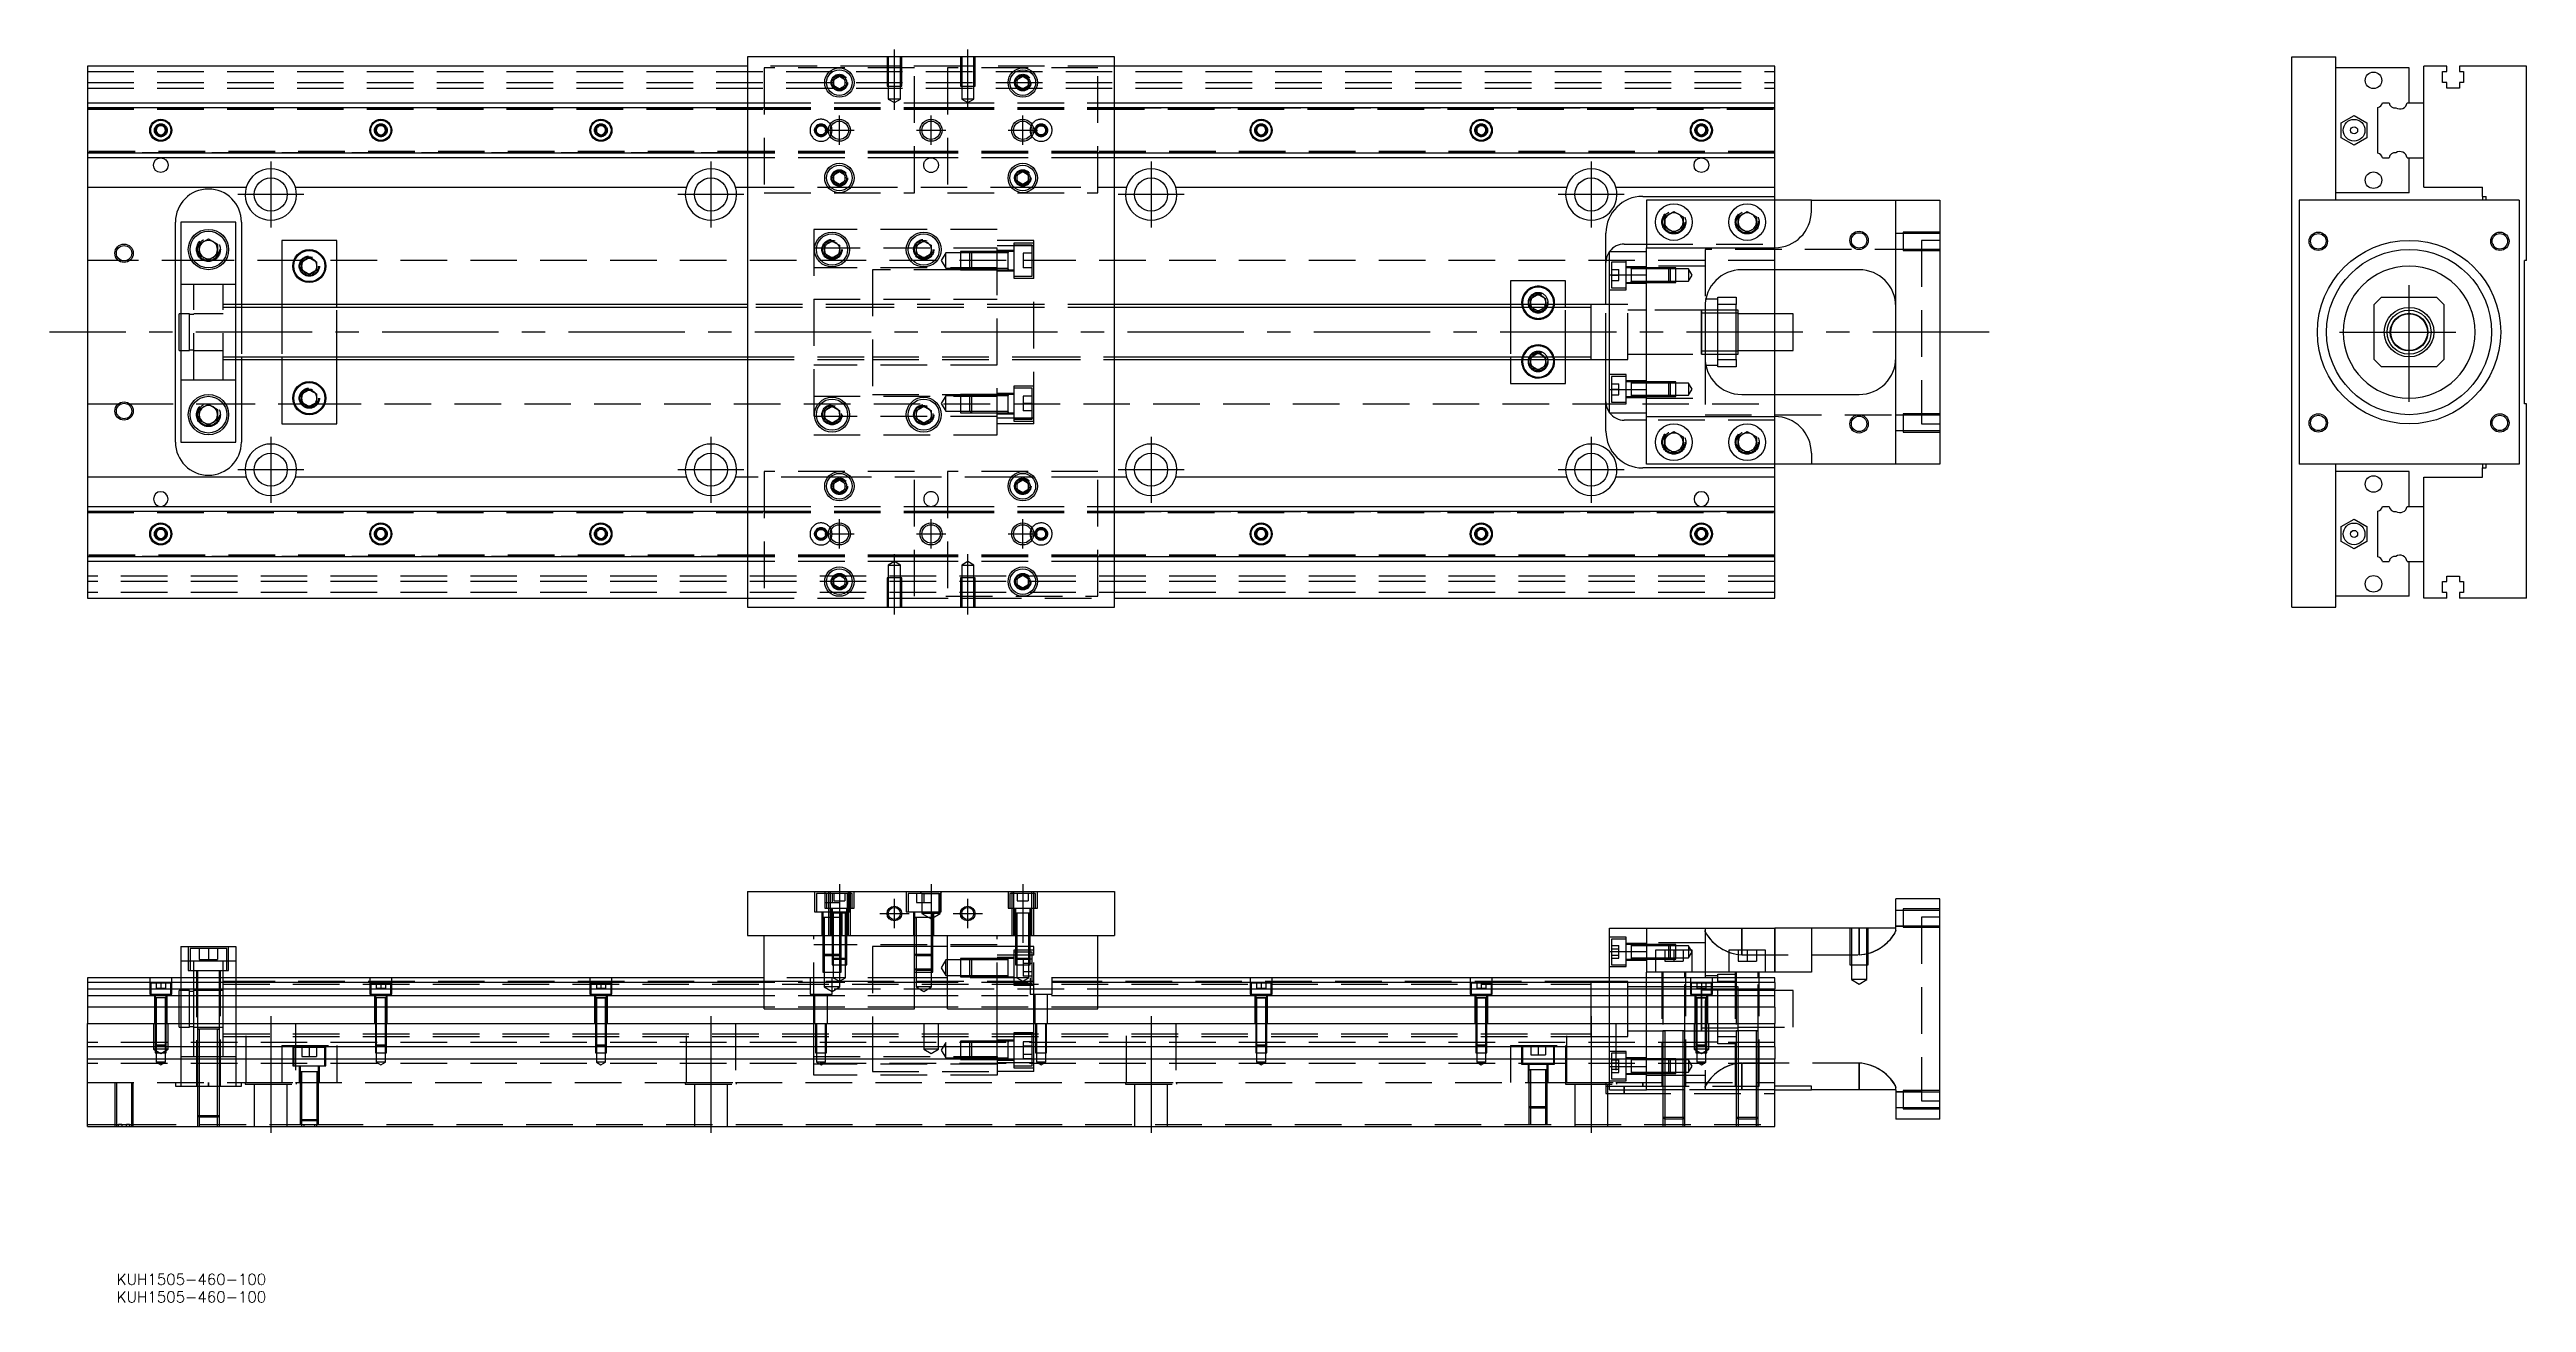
# Model space of a CAD drawing. Extents: x -10 to 665, y -264 to 77.
import ezdxf

# ---------------------------------------------------------------- set-up
doc = ezdxf.new("R2010")
doc.units = 0
doc.linetypes.add('CENTER', pattern=[50.8, 31.75, -6.35, 6.35, -6.35])
doc.linetypes.add('DASHED', pattern=[19.05, 12.7, -6.35])
doc.layers.get('0').update_dxf_attribs({"linetype": 'CONTINUOUS'})
doc.layers.add('CENTER', color=1, linetype='CENTER')
doc.styles.get("Standard").update_dxf_attribs({"font": 'txt.shx', "height": 3, "bigfont": 'bigfont.shx'})

# ---------------------------------------------------------------- blocks, each defined once
blk = doc.blocks.new('*U2')
at = {"color": 7, "linetype": 'CONTINUOUS'}
blk.add_text('KUH1505-460-100', height=3, dxfattribs=at).set_placement((7.99, -259.63))
blk = doc.blocks.new('*U3')
at = {"color": 7, "linetype": 'CONTINUOUS'}
blk.add_text('KUH1505-460-100', height=3, dxfattribs=at).set_placement((7.99, -264.43))

msp = doc.modelspace()

# ---------------------------------------------------------------- linework, layer by layer
at = {"color": 7, "linetype": 'CONTINUOUS'}
for p, q in [((180, 75), (180, -75)), ((280, 75), (180, 75)), ((280, -75), (280, 75)), ((600.94, -75), (600.94, 75)), ((600.94, 75), (612.94, 75)), ((612.94, 36), (612.94, 75)), ((180, 72.5), (0, 72.5)), ((0, 72.5), (0, 62.5)), ((203.5, 68.866026), (205, 69.73205)), ((203.5, 67.133974), (203.5, 68.866026)), ((205, 69.73205), (206.5, 68.866026)), ((206.5, 68.866026), (206.5, 67.133974)), ((253.5, 68.866026), (255, 69.73205)), ((253.5, 67.133974), (253.5, 68.866026)), ((255, 69.73205), (256.5, 68.866026)), ((256.5, 68.866026), (256.5, 67.133974)), ((460, 72.5), (280, 72.5)), ((460, 62.5), (460, 72.5)), ((632.94, 72), (612.94, 72)), ((632.94, 62.5), (632.94, 72)), ((632.94, 62.5), (632.94, 72)), ((636.94, 62.5), (636.94, 72.5)), ((643.24, 72.5), (636.94, 72.5)), ((642.09, 71), (643.24, 71)), ((642.09, 68), (642.09, 71)), ((643.24, 68), (642.09, 68)), ((643.24, 71), (643.24, 72.5)), ((643.24, 66.5), (643.24, 68)), ((646.64, 72.5), (646.64, 71)), ((664.94, 72.5), (646.64, 72.5)), ((646.64, 71), (647.79, 71)), ((646.64, 68), (646.64, 66.5)), ((647.79, 68), (646.64, 68)), ((647.79, 71), (647.79, 68)), ((664.94, 19.5), (664.94, 72.5)), ((0, 62.5), (180, 62.5)), ((0, 62.5), (0, 61.247728)), ((0, 61.247728), (180, 61.247728)), ((0, 61.247728), (0, 48.752272)), ((205, 66.26795), (203.5, 67.133974)), ((206.5, 67.133974), (205, 66.26795)), ((255, 66.26795), (253.5, 67.133974)), ((256.5, 67.133974), (255, 66.26795)), ((280, 62.5), (460, 62.5)), ((280, 61.247728), (460, 61.247728)), ((460, 61.247728), (460, 62.5)), ((460, 48.752272), (460, 61.247728)), ((624.44, 48.752272), (624.44, 61.247728)), ((625.692272, 62.5), (627.46668, 62.5)), ((632.417372, 62.5), (636.94, 62.5)), ((636.94, 47.5), (636.94, 62.5)), ((636.94, 47.5), (636.94, 62.5)), ((646.64, 66.5), (643.24, 66.5)), ((18.75, 55.721688), (20, 56.443376)), ((18.75, 54.278312), (18.75, 55.721688)), ((20, 53.556624), (18.75, 54.278312)), ((20, 56.443376), (21.25, 55.721688)), ((21.25, 54.278312), (20, 53.556624)), ((21.25, 55.721688), (21.25, 54.278312)), ((78.75, 55.721688), (80, 56.443376)), ((78.75, 54.278312), (78.75, 55.721688)), ((80, 53.556624), (78.75, 54.278312)), ((80, 56.443376), (81.25, 55.721688)), ((81.25, 54.278312), (80, 53.556624)), ((81.25, 55.721688), (81.25, 54.278312)), ((138.75, 55.721688), (140, 56.443376)), ((138.75, 54.278312), (138.75, 55.721688)), ((140, 53.556624), (138.75, 54.278312)), ((140, 56.443376), (141.25, 55.721688)), ((141.25, 54.278312), (140, 53.556624)), ((141.25, 55.721688), (141.25, 54.278312)), ((318.75, 55.721688), (320, 56.443376)), ((318.75, 54.278312), (318.75, 55.721688)), ((320, 53.556624), (318.75, 54.278312)), ((320, 56.443376), (321.25, 55.721688)), ((321.25, 54.278312), (320, 53.556624)), ((321.25, 55.721688), (321.25, 54.278312)), ((378.75, 55.721688), (380, 56.443376)), ((378.75, 54.278312), (378.75, 55.721688)), ((380, 53.556624), (378.75, 54.278312)), ((380, 56.443376), (381.25, 55.721688)), ((381.25, 54.278312), (380, 53.556624)), ((381.25, 55.721688), (381.25, 54.278312)), ((438.75, 55.721688), (440, 56.443376)), ((438.75, 54.278312), (438.75, 55.721688)), ((440, 53.556624), (438.75, 54.278312)), ((440, 56.443376), (441.25, 55.721688)), ((441.25, 54.278312), (440, 53.556624)), ((441.25, 55.721688), (441.25, 54.278312)), ((614.439999, 57.020726), (617.94, 59.041452)), ((614.44, 52.979274), (614.439999, 57.020726)), ((617.94, 59.041452), (621.439999, 57.020726)), ((621.439999, 57.020726), (621.439999, 52.979274)), ((180, 48.752272), (0, 48.752272)), ((0, 48.752272), (0, 47.5)), ((180, 47.5), (0, 47.5)), ((0, 47.5), (0, 39.5)), ((460, 48.752272), (280, 48.752272)), ((460, 47.5), (280, 47.5)), ((460, 47.5), (460, 48.752272)), ((460, 39.5), (460, 47.5)), ((617.94, 50.958548), (614.44, 52.979274)), ((621.439999, 52.979274), (617.94, 50.958548)), ((625.692272, 47.5), (627.46668, 47.5)), ((632.417372, 47.5), (636.94, 47.5)), ((632.94, 38), (632.94, 47.5)), ((632.94, 38), (632.94, 47.5)), ((636.94, 39.5), (636.94, 47.5)), ((203.5, 42.866026), (205, 43.73205)), ((203.5, 41.133974), (203.5, 42.866026)), ((205, 40.26795), (203.5, 41.133974)), ((205, 43.73205), (206.5, 42.866026)), ((206.5, 41.133974), (205, 40.26795)), ((206.5, 42.866026), (206.5, 41.133974)), ((253.5, 42.866026), (255, 43.73205)), ((253.5, 41.133974), (253.5, 42.866026)), ((255, 40.26795), (253.5, 41.133974)), ((255, 43.73205), (256.5, 42.866026)), ((256.5, 41.133974), (255, 40.26795)), ((256.5, 42.866026), (256.5, 41.133974)), ((0, 39.5), (43.291796, 39.5)), ((0, 39.5), (0, -39.5)), ((56.708204, 39.5), (163.291796, 39.5)), ((176.708204, 39.5), (180, 39.5)), ((280, 39.5), (283.291796, 39.5)), ((296.708204, 39.5), (403.291796, 39.5)), ((416.708204, 39.5), (460, 39.5)), ((424, 37), (460, 37)), ((425, 36), (425, 23)), ((470, 36), (425, 36)), ((460, 37), (460, 39.5)), ((460, 36), (460, 37)), ((470, 33), (470, 36)), ((470, 36), (493, 36)), ((493, -36), (493, 36)), ((493, 36), (505, 36)), ((505, 36), (505, -36)), ((602.94, 36), (602.94, -36)), ((662.94, 36), (602.94, 36)), ((632.94, 38), (612.94, 38)), ((636.94, 39.5), (652.94, 39.5)), ((652.94, 37), (652.94, 39.5)), ((652.94, 37), (653.94, 37)), ((652.94, 37), (652.94, 36)), ((653.94, 36), (653.94, 37)), ((662.94, 36), (662.94, -36)), ((24, -30), (24, 30)), ((25.5, 30), (25.5, -30)), ((40.5, 30), (25.5, 30)), ((40.5, -30), (40.5, 30)), ((42, 30), (42, 7.5)), ((430, 31.443376), (432.5, 32.886752)), ((430, 28.556624), (430, 31.443376)), ((432.5, 27.113248), (430, 28.556624)), ((432.5, 32.886752), (435, 31.443376)), ((435, 28.556624), (432.5, 27.113248)), ((435, 31.443376), (435, 28.556624)), ((450, 31.443376), (452.5, 32.886752)), ((450, 28.556624), (450, 31.443376)), ((452.5, 27.113248), (450, 28.556624)), ((452.5, 32.886752), (455, 31.443376)), ((455, 28.556624), (452.5, 27.113248)), ((455, 31.443376), (455, 28.556624)), ((30.5, 23.943376), (33, 25.386752)), ((30.5, 21.056624), (30.5, 23.943376)), ((33, 19.613248), (30.5, 21.056624)), ((33, 25.386752), (35.5, 23.943376)), ((35.5, 21.056624), (33, 19.613248)), ((35.5, 23.943376), (35.5, 21.056624)), ((68, 25), (53, 25)), ((53, 25), (53, 7.5)), ((58.5, 19.1547), (60.5, 20.309402)), ((60.5, 20.309402), (62.5, 19.1547)), ((68, 7.5), (68, 25)), ((201, 23.6547), (203, 24.809402)), ((201, 21.3453), (201, 23.6547)), ((203, 20.190598), (201, 21.3453)), ((203, 24.809402), (205, 23.6547)), ((205, 21.3453), (203, 20.190598)), ((205, 23.6547), (205, 21.3453)), ((226, 23.6547), (228, 24.809402)), ((226, 21.3453), (226, 23.6547)), ((228, 20.190598), (226, 21.3453)), ((228, 24.809402), (230, 23.6547)), ((230, 21.3453), (228, 20.190598)), ((230, 23.6547), (230, 21.3453)), ((414, 7.5), (414, 27)), ((415, 22), (425, 22)), ((415, 15.652476), (415, 22)), ((419, 24), (425, 24)), ((425, 15.652476), (425, 23)), ((425, 23), (460, 23)), ((655.72675, 24), (655.94, 24)), ((655.94, 23.586018), (655.94, 24)), ((58.5, 16.8453), (58.5, 19.1547)), ((60.5, 15.690598), (58.5, 16.8453)), ((62.5, 16.8453), (60.5, 15.690598)), ((62.5, 19.1547), (62.5, 16.8453)), ((403, 14), (388, 14)), ((388, 14), (388, 7.5)), ((403, 7.5), (403, 14)), ((415, 15.652476), (425, 15.652476)), ((415, -15.652476), (415, 15.652476)), ((425, -15.652476), (425, 15.652476)), ((425, -15.652476), (425, 15.652476)), ((483, 17), (451, 17)), ((460, 5), (460, 17)), ((664.94, 19.5), (664.44, 19.5)), ((664.44, -19.5), (664.44, 19.5)), ((180, 7.5), (40.5, 7.5)), ((410, 7.5), (280, 7.5)), ((393.5, 9.1547), (395.5, 10.309402)), ((393.5, 7.5), (393.5, 9.1547)), ((395.5, 10.309402), (397.5, 9.1547)), ((397.5, 9.1547), (397.5, 7.5)), ((410, 7.5), (409.995, 7.5)), ((410, -7.500006), (410, 7.500006)), ((410, 6.75), (410, 7.500006)), ((410, 6.951128), (410, 7.5)), ((415, 7.5), (410, 7.5)), ((410.005, 7.5), (410, 7.5)), ((410, -6.951128), (410, 6.951128)), ((441, 7), (441, -7)), ((444.5, 9), (441.202042, 9)), ((444.5, 9.5), (449.5, 9.5)), ((444.5, 7.5), (444.5, 9.5)), ((449.5, 7.5), (444.5, 7.5)), ((444.5, -7.5), (444.5, 7.5)), ((449.5, 9.5), (449.5, 7.5)), ((449.5, -7.5), (449.5, 7.5)), ((625.44, 9.5), (623.44, 7.5)), ((623.44, -7.5), (623.44, 7.5)), ((625.44, 9.5), (640.44, 9.5)), ((642.44, 7.5), (640.44, 9.5)), ((642.44, 7.5), (642.44, -7.5)), ((25, -5), (25, 5)), ((25.5, 5), (25, 5)), ((410, -6.75), (410, 6.75)), ((444.5, 5.125), (441, 5.125)), ((449.5, 5.125), (444.5, 5.125)), ((450, 6), (449.5, 6)), ((450, 5.125), (449.5, 5.125)), ((450, -6), (450, 6)), ((465, 5), (450, 5)), ((465, -5), (465, 5)), ((25, -5), (25.5, -5)), ((410, -7.500006), (410, -6.75)), ((441, -5.125), (444.5, -5.125)), ((444.5, -5.125), (449.5, -5.125)), ((449.5, -5.125), (450, -5.125)), ((449.5, -6), (450, -6)), ((450, -5), (465, -5)), ((460, -17), (460, -5)), ((40.5, -7.5), (180, -7.5)), ((42, -7.5), (42, -30)), ((53, -7.5), (53, -25)), ((68, -25), (68, -7.5)), ((280, -7.5), (410, -7.5)), ((388, -7.5), (388, -14)), ((393.5, -9.1547), (393.5, -7.5)), ((395.5, -10.309402), (393.5, -9.1547)), ((397.5, -9.1547), (395.5, -10.309402)), ((397.5, -7.5), (397.5, -9.1547)), ((403, -14), (403, -7.5)), ((409.995, -7.5), (410, -7.5)), ((410, -7.5), (410, -6.951128)), ((410, -7.5), (415, -7.5)), ((410, -7.5), (410.005, -7.5)), ((414, -27), (414, -7.5)), ((441.202042, -9), (444.5, -9)), ((444.5, -7.5), (449.5, -7.5)), ((444.5, -9.5), (444.5, -7.5)), ((449.5, -9.5), (444.5, -9.5)), ((449.5, -7.5), (449.5, -9.5)), ((623.44, -7.5), (625.44, -9.5)), ((640.44, -9.5), (625.44, -9.5)), ((640.44, -9.5), (642.44, -7.5)), ((30.5, -21.056624), (33, -19.613248)), ((33, -19.613248), (35.5, -21.056624)), ((58.5, -16.8453), (60.5, -15.690598)), ((58.5, -19.1547), (58.5, -16.8453)), ((60.5, -20.309402), (58.5, -19.1547)), ((60.5, -15.690598), (62.5, -16.8453)), ((62.5, -19.1547), (60.5, -20.309402)), ((62.5, -16.8453), (62.5, -19.1547)), ((201, -21.3453), (203, -20.190598)), ((203, -20.190598), (205, -21.3453)), ((226, -21.3453), (228, -20.190598)), ((228, -20.190598), (230, -21.3453)), ((388, -14), (403, -14)), ((415, -15.652476), (425, -15.652476)), ((415, -22), (415, -15.652476)), ((425, -23), (425, -15.652476)), ((451, -17), (483, -17)), ((664.94, -19.5), (664.44, -19.5)), ((664.94, -72.5), (664.94, -19.5)), ((30.5, -23.943376), (30.5, -21.056624)), ((33, -25.386752), (30.5, -23.943376)), ((35.5, -23.943376), (33, -25.386752)), ((35.5, -21.056624), (35.5, -23.943376)), ((53, -25), (68, -25)), ((201, -23.6547), (201, -21.3453)), ((203, -24.809402), (201, -23.6547)), ((205, -23.6547), (203, -24.809402)), ((205, -21.3453), (205, -23.6547)), ((226, -23.6547), (226, -21.3453)), ((228, -24.809402), (226, -23.6547)), ((230, -23.6547), (228, -24.809402)), ((230, -21.3453), (230, -23.6547)), ((415, -22), (425, -22)), ((425, -24), (419, -24)), ((425, -23), (460, -23)), ((425, -36), (425, -23)), ((25.5, -30), (40.5, -30)), ((430, -28.556624), (432.5, -27.113248)), ((430, -31.443376), (430, -28.556624)), ((432.5, -32.886752), (430, -31.443376)), ((432.5, -27.113248), (435, -28.556624)), ((435, -31.443376), (432.5, -32.886752)), ((435, -28.556624), (435, -31.443376)), ((450, -28.556624), (452.5, -27.113248)), ((450, -31.443376), (450, -28.556624)), ((452.5, -32.886752), (450, -31.443376)), ((452.5, -27.113248), (455, -28.556624)), ((455, -31.443376), (452.5, -32.886752)), ((455, -28.556624), (455, -31.443376)), ((470, -33), (470, -36)), ((43.291796, -39.5), (0, -39.5)), ((0, -39.5), (0, -47.5)), ((163.291796, -39.5), (56.708204, -39.5)), ((180, -39.5), (176.708204, -39.5)), ((203.5, -41.133974), (205, -40.26795)), ((205, -40.26795), (206.5, -41.133974)), ((253.5, -41.133974), (255, -40.26795)), ((255, -40.26795), (256.5, -41.133974)), ((283.291796, -39.5), (280, -39.5)), ((403.291796, -39.5), (296.708204, -39.5)), ((460, -39.5), (416.708204, -39.5)), ((460, -37), (424, -37)), ((470, -36), (425, -36)), ((460, -37), (460, -36)), ((460, -39.5), (460, -37)), ((460, -47.5), (460, -39.5)), ((493, -36), (470, -36)), ((505, -36), (493, -36)), ((662.94, -36), (602.94, -36)), ((612.94, -75), (612.94, -36)), ((632.94, -38), (612.94, -38)), ((632.94, -47.5), (632.94, -38)), ((636.94, -39.5), (652.94, -39.5)), ((636.94, -47.5), (636.94, -39.5)), ((652.94, -36), (652.94, -37)), ((652.94, -37), (653.94, -37)), ((652.94, -39.5), (652.94, -37)), ((653.94, -37), (653.94, -36)), ((203.5, -42.866026), (203.5, -41.133974)), ((205, -43.73205), (203.5, -42.866026)), ((206.5, -42.866026), (205, -43.73205)), ((206.5, -41.133974), (206.5, -42.866026)), ((253.5, -42.866026), (253.5, -41.133974)), ((255, -43.73205), (253.5, -42.866026)), ((256.5, -42.866026), (255, -43.73205)), ((256.5, -41.133974), (256.5, -42.866026)), ((0, -47.5), (180, -47.5)), ((0, -47.5), (0, -48.752272)), ((0, -48.752272), (180, -48.752272)), ((0, -48.752272), (0, -61.247728)), ((18.75, -54.278312), (20, -53.556624)), ((20, -53.556624), (21.25, -54.278312)), ((78.75, -54.278312), (80, -53.556624)), ((80, -53.556624), (81.25, -54.278312)), ((138.75, -54.278312), (140, -53.556624)), ((140, -53.556624), (141.25, -54.278312)), ((280, -47.5), (460, -47.5)), ((280, -48.752272), (460, -48.752272)), ((318.75, -54.278312), (320, -53.556624)), ((320, -53.556624), (321.25, -54.278312)), ((378.75, -54.278312), (380, -53.556624)), ((380, -53.556624), (381.25, -54.278312)), ((438.75, -54.278312), (440, -53.556624)), ((440, -53.556624), (441.25, -54.278312)), ((460, -48.752272), (460, -47.5)), ((460, -61.247728), (460, -48.752272)), ((614.439999, -52.979274), (617.94, -50.958548)), ((614.44, -57.020726), (614.439999, -52.979274)), ((617.94, -50.958548), (621.439999, -52.979274)), ((621.439999, -52.979274), (621.439999, -57.020726)), ((624.44, -61.247728), (624.44, -48.752272)), ((625.692272, -47.5), (627.46668, -47.5)), ((632.417372, -47.5), (636.94, -47.5)), ((636.94, -62.5), (636.94, -47.5)), ((636.94, -62.5), (636.94, -47.5)), ((18.75, -55.721688), (18.75, -54.278312)), ((20, -56.443376), (18.75, -55.721688)), ((21.25, -55.721688), (20, -56.443376)), ((21.25, -54.278312), (21.25, -55.721688)), ((78.75, -55.721688), (78.75, -54.278312)), ((80, -56.443376), (78.75, -55.721688)), ((81.25, -55.721688), (80, -56.443376)), ((81.25, -54.278312), (81.25, -55.721688)), ((138.75, -55.721688), (138.75, -54.278312)), ((140, -56.443376), (138.75, -55.721688)), ((141.25, -55.721688), (140, -56.443376)), ((141.25, -54.278312), (141.25, -55.721688)), ((318.75, -55.721688), (318.75, -54.278312)), ((320, -56.443376), (318.75, -55.721688)), ((321.25, -55.721688), (320, -56.443376)), ((321.25, -54.278312), (321.25, -55.721688)), ((378.75, -55.721688), (378.75, -54.278312)), ((380, -56.443376), (378.75, -55.721688)), ((381.25, -55.721688), (380, -56.443376)), ((381.25, -54.278312), (381.25, -55.721688)), ((438.75, -55.721688), (438.75, -54.278312)), ((440, -56.443376), (438.75, -55.721688)), ((441.25, -55.721688), (440, -56.443376)), ((441.25, -54.278312), (441.25, -55.721688)), ((617.94, -59.041452), (614.44, -57.020726)), ((621.439999, -57.020726), (617.94, -59.041452)), ((180, -61.247728), (0, -61.247728)), ((0, -61.247728), (0, -62.5)), ((180, -62.5), (0, -62.5)), ((0, -62.5), (0, -72.5)), ((203.5, -67.133974), (205, -66.26795)), ((203.5, -68.866026), (203.5, -67.133974)), ((205, -66.26795), (206.5, -67.133974)), ((206.5, -67.133974), (206.5, -68.866026)), ((253.5, -67.133974), (255, -66.26795)), ((253.5, -68.866026), (253.5, -67.133974)), ((255, -66.26795), (256.5, -67.133974)), ((256.5, -67.133974), (256.5, -68.866026)), ((460, -61.247728), (280, -61.247728)), ((460, -62.5), (280, -62.5)), ((460, -62.5), (460, -61.247728)), ((460, -72.5), (460, -62.5)), ((625.692272, -62.5), (627.46668, -62.5)), ((632.417372, -62.5), (636.94, -62.5)), ((632.94, -72), (632.94, -62.5)), ((636.94, -72.5), (636.94, -62.5)), ((643.24, -68), (643.24, -66.5)), ((643.24, -66.5), (646.64, -66.5)), ((646.64, -66.5), (646.64, -68)), ((0, -72.5), (180, -72.5)), ((205, -69.73205), (203.5, -68.866026)), ((206.5, -68.866026), (205, -69.73205)), ((255, -69.73205), (253.5, -68.866026)), ((256.5, -68.866026), (255, -69.73205)), ((280, -72.5), (460, -72.5)), ((632.94, -72), (612.94, -72)), ((643.24, -72.5), (636.94, -72.5)), ((642.09, -71), (642.09, -68)), ((642.09, -68), (643.24, -68)), ((643.24, -71), (642.09, -71)), ((643.24, -72.5), (643.24, -71)), ((646.64, -68), (647.79, -68)), ((647.79, -71), (646.64, -71)), ((646.64, -71), (646.64, -72.5)), ((664.94, -72.5), (646.64, -72.5)), ((647.79, -68), (647.79, -71)), ((180, -75), (280, -75)), ((600.94, -75), (612.94, -75)), ((180, -152.45), (280, -152.45)), ((180, -152.45), (180, -164.45)), ((280, -152.45), (280, -164.45)), ((505, -154.45), (493, -154.45)), ((493, -162.45), (493, -154.45)), ((505, -214.45), (505, -154.45)), ((25.5, -167.45), (25.5, -175.95)), ((25.5, -167.45), (40.5, -167.45)), ((40.5, -167.45), (40.5, -175.95)), ((180, -164.45), (280, -164.45)), ((184.5, -184.45), (184.5, -164.45)), ((225.5, -184.45), (225.5, -164.45)), ((234.5, -184.45), (234.5, -164.45)), ((275.5, -184.45), (275.5, -164.45)), ((415, -162.45), (425, -162.45)), ((415, -168.797524), (415, -162.45)), ((415, -175.95), (415, -168.797524)), ((415, -168.797524), (425, -168.797524)), ((425, -162.45), (425, -174.45)), ((425, -162.45), (460, -162.45)), ((437.5, -168.45), (427.5, -168.45)), ((427.5, -168.45), (427.5, -174.45)), ((437.5, -174.45), (437.5, -168.45)), ((457.5, -168.45), (447.5, -168.45)), ((447.5, -168.45), (447.5, -174.45)), ((457.5, -174.45), (457.5, -168.45)), ((460, -174.45), (460, -162.45)), ((470, -162.45), (460, -162.45)), ((493, -162.45), (470, -162.45)), ((470, -162.45), (470, -174.45)), ((425, -175.95), (425, -174.45)), ((470, -174.45), (425, -174.45)), ((184.5, -175.95), (0, -175.95)), ((0, -175.95), (0, -177.202272)), ((0, -177.202272), (0, -178.97668)), ((184.5, -177.202272), (0, -177.202272)), ((0, -178.97668), (184.5, -178.97668)), ((0, -178.97668), (0, -180.873076)), ((184.5, -180.873076), (0, -180.873076)), ((0, -180.873076), (0, -183.927372)), ((234.5, -175.95), (225.5, -175.95)), ((234.5, -177.202272), (225.5, -177.202272)), ((225.5, -178.97668), (234.5, -178.97668)), ((234.5, -180.873076), (225.5, -180.873076)), ((460, -175.95), (275.5, -175.95)), ((460, -177.202272), (275.5, -177.202272)), ((275.5, -178.97668), (460, -178.97668)), ((460, -180.873076), (275.5, -180.873076)), ((410, -184.249932), (410, -176.949994)), ((441.500006, -181.45), (438.499994, -181.45)), ((440, -184.45), (440, -178.449994)), ((440, -190.450006), (440, -178.449994)), ((440, -179.325), (440, -180.45)), ((441, -179.325), (440, -179.325)), ((440, -180.45), (440, -181.449788)), ((441.500006, -181.45), (440, -181.45)), ((442.75, -179.325), (441, -179.325)), ((444.5, -179.325), (442.75, -179.325)), ((449.5, -179.325), (444.5, -179.325)), ((450, -179.325), (449.5, -179.325)), ((460, -177.202272), (460, -175.95)), ((460, -177.202272), (460, -178.97668)), ((460, -180.873076), (460, -178.97668)), ((460, -183.927372), (460, -180.873076)), ((184.5, -183.927372), (0, -183.927372)), ((0, -183.927372), (0, -188.45)), ((0, -194.75), (0, -188.45)), ((0, -188.45), (460, -188.45)), ((184.5, -184.45), (225.5, -184.45)), ((234.5, -183.927372), (225.5, -183.927372)), ((234.5, -184.45), (275.5, -184.45)), ((460, -183.927372), (275.5, -183.927372)), ((410, -188.45), (410, -184.249932)), ((410, -191.950006), (410, -188.45)), ((460, -183.927372), (460, -188.45)), ((460, -194.75), (460, -188.45)), ((460, -194.75), (0, -194.75)), ((0, -198.15), (0, -194.75)), ((440, -189.575), (450, -189.575)), ((460, -194.75), (460, -198.15)), ((0, -216.45), (0, -198.15)), ((460, -198.15), (0, -198.15)), ((460, -216.45), (460, -198.15)), ((470, -205.45), (460, -205.45)), ((460, -206.45), (470, -206.45)), ((470, -206.45), (470, -205.45)), ((493, -206.45), (470, -206.45)), ((493, -206.45), (493, -214.45)), ((505, -214.45), (493, -214.45)), ((0, -216.45), (460, -216.45))]:
    msp.add_line(p, q, dxfattribs=at)
at = {"color": 3, "linetype": 'DASHED'}
for p, q in [((218.000006, 75), (218.000006, 67)), ((218.35, 75), (218.35, 67)), ((221.65, 67), (221.65, 75)), ((221.999994, 67), (221.999994, 75)), ((238.000006, 75), (238.000006, 67)), ((238.35, 75), (238.35, 67)), ((241.65, 67), (241.65, 75)), ((241.999994, 67), (241.999994, 75)), ((0, 71), (460, 71)), ((0, 68), (460, 68)), ((218.000006, 72.5), (180, 72.5)), ((225.5, 72), (184.5, 72)), ((184.5, 72), (184.5, 38)), ((206.973226, 68.326156), (207, 68)), ((221.999994, 72.5), (218.000006, 72.5)), ((238.000006, 72.5), (221.999994, 72.5)), ((225.5, 38), (225.5, 72)), ((234.5, 72), (234.5, 38)), ((275.5, 72), (234.5, 72)), ((241.999994, 72.5), (238.000006, 72.5)), ((280, 72.5), (241.999994, 72.5)), ((256.973226, 68.326156), (257, 68)), ((275.5, 38), (275.5, 72)), ((0, 66.5), (460, 66.5)), ((0, 61.1147), (180, 61.1147)), ((0, 61.1), (184.5, 61.1)), ((0, 60.8), (184.5, 60.8)), ((180, 62.5), (184.5, 62.5)), ((180, 61.247728), (184.5, 61.247728)), ((180, 61.1147), (184.5, 61.1147)), ((184.5, 62.5), (225.5, 62.5)), ((184.5, 61.247728), (225.5, 61.247728)), ((184.5, 61.1147), (225.5, 61.1147)), ((184.5, 61.1), (225.5, 61.1)), ((184.5, 60.8), (225.5, 60.8)), ((218.000006, 67), (221.999994, 67)), ((218.35, 67), (218.35, 63.5)), ((221.65, 63.5), (218.35, 63.5)), ((218.35, 63.5), (220, 62.547372)), ((220, 62.547372), (221.65, 63.5)), ((221.65, 63.5), (221.65, 67)), ((225.5, 62.5), (234.5, 62.5)), ((225.5, 61.247728), (234.5, 61.247728)), ((225.5, 61.1147), (234.5, 61.1147)), ((225.5, 61.1), (234.5, 61.1)), ((225.5, 60.8), (234.5, 60.8)), ((234.5, 62.5), (275.5, 62.5)), ((234.5, 61.247728), (275.5, 61.247728)), ((234.5, 61.1147), (275.5, 61.1147)), ((234.5, 61.1), (275.5, 61.1)), ((234.5, 60.8), (275.5, 60.8)), ((238.000006, 67), (241.999994, 67)), ((238.35, 67), (238.35, 63.5)), ((241.65, 63.5), (238.35, 63.5)), ((238.35, 63.5), (240, 62.547372)), ((240, 62.547372), (241.65, 63.5)), ((241.65, 63.5), (241.65, 67)), ((275.5, 62.5), (280, 62.5)), ((275.5, 61.247728), (280, 61.247728)), ((275.5, 61.1147), (280, 61.1147)), ((275.5, 61.1), (460, 61.1)), ((275.5, 60.8), (460, 60.8)), ((280, 61.1147), (460, 61.1147)), ((21.477374, 55.25955), (21.5, 55)), ((81.477374, 55.25955), (81.5, 55)), ((138.5, 55), (138.52041, 55.24661)), ((318.5, 55), (318.52041, 55.24661)), ((378.5, 55), (378.52041, 55.24661)), ((438.5, 55), (438.52041, 55.24661)), ((184.5, 49.2), (0, 49.2)), ((184.5, 48.9), (0, 48.9)), ((180, 48.8853), (0, 48.8853)), ((184.5, 48.8853), (180, 48.8853)), ((184.5, 48.752272), (180, 48.752272)), ((184.5, 47.5), (180, 47.5)), ((225.5, 49.2), (184.5, 49.2)), ((225.5, 48.9), (184.5, 48.9)), ((225.5, 48.8853), (184.5, 48.8853)), ((225.5, 48.752272), (184.5, 48.752272)), ((225.5, 47.5), (184.5, 47.5)), ((234.5, 49.2), (225.5, 49.2)), ((234.5, 48.9), (225.5, 48.9)), ((234.5, 48.8853), (225.5, 48.8853)), ((234.5, 48.752272), (225.5, 48.752272)), ((234.5, 47.5), (225.5, 47.5)), ((275.5, 49.2), (234.5, 49.2)), ((275.5, 48.9), (234.5, 48.9)), ((275.5, 48.8853), (234.5, 48.8853)), ((275.5, 48.752272), (234.5, 48.752272)), ((275.5, 47.5), (234.5, 47.5)), ((460, 49.2), (275.5, 49.2)), ((460, 48.9), (275.5, 48.9)), ((280, 48.8853), (275.5, 48.8853)), ((280, 48.752272), (275.5, 48.752272)), ((280, 47.5), (275.5, 47.5)), ((460, 48.8853), (280, 48.8853)), ((203, 42), (203.030168, 42.346066)), ((256.973226, 42.326156), (257, 42)), ((180, 39.5), (201.877502, 39.5)), ((184.5, 38), (225.5, 38)), ((201.877502, 39.5), (202.55051, 39.5)), ((202.55051, 39.5), (207.44949, 39.5)), ((207.44949, 39.5), (208.122498, 39.5)), ((208.122498, 39.5), (251.877502, 39.5)), ((234.5, 38), (275.5, 38)), ((251.877502, 39.5), (252.55051, 39.5)), ((252.55051, 39.5), (257.44949, 39.5)), ((257.44949, 39.5), (258.122498, 39.5)), ((258.122498, 39.5), (275.5, 39.5)), ((275.5, 39.5), (280, 39.5)), ((460, 24), (460, 36)), ((198, 28), (198, -28)), ((248, 28), (198, 28)), ((248, -28), (248, 28)), ((429.5, 30), (429.520026, 30.346056)), ((455.477798, 30.364306), (455.5, 30)), ((495, 27.248732), (495, 22.248742)), ((505, 27.248732), (495, 27.248732)), ((30, 22.5), (30.020026, 22.846056)), ((198, 23), (248, 23)), ((200.5, 22.5), (200.512884, 22.753488)), ((225.5, 22.5), (225.52689, 22.865682)), ((234, 21.585572), (232.787564, 19.485572)), ((234, 17.385572), (234, 21.585572)), ((238, 21.585572), (234, 21.585572)), ((238, 21.985566), (238, 16.985576)), ((240.999994, 21.985566), (238, 21.985566)), ((240.6, 21.585572), (238, 21.585572)), ((241, 21.985572), (240.6, 21.585572)), ((240.6, 17.385572), (240.6, 21.585572)), ((248, 21.585572), (240.6, 21.585572)), ((248, 21.985566), (240.999994, 21.985566)), ((241, 21.985572), (241, 16.985572)), ((248, 21.985572), (241, 21.985572)), ((258, 25), (248, 25)), ((258, 23.49468), (248, 23.49468)), ((252.6, 22.235572), (248, 22.235572)), ((251.005, 21.985572), (248, 21.985572)), ((251, 21.585572), (248, 21.585572)), ((252.6, 21.985572), (250.995, 21.985572)), ((251, 16.985566), (251, 21.985576)), ((251, 16.985566), (251, 21.985576)), ((251, 21.585572), (251, 21.985576)), ((251, 21.728174), (251, 21.985572)), ((251, 21.985572), (251, 21.728122)), ((251, 17.24302), (251, 21.728174)), ((251, 17.385572), (251, 21.585572)), ((252.6, 24.235572), (252.6, 14.735572)), ((258, 24.235572), (252.6, 24.235572)), ((257.6, 23.735572), (252.6, 23.735572)), ((255.1, 21.485572), (255.1, 19.485572)), ((257.6, 21.485572), (255.1, 21.485572)), ((257.6, 15.235572), (257.6, 23.735572)), ((258, 23.49468), (258, 25)), ((258, -23.49468), (258, 23.49468)), ((425, 24), (460, 24)), ((425, 15.652476), (425, 22)), ((441, 22.5), (441, 7)), ((500, 22.5), (441, 22.5)), ((460, 23), (460, 24)), ((460, 17), (460, 23)), ((495, 26.848738), (493, 26.848738)), ((493, 22.648738), (495, 22.648738)), ((505, 26.848738), (495, 26.848738)), ((495, 22.648738), (505, 22.648738)), ((495, 22.248742), (505, 22.248742)), ((500, 25), (500, -25)), ((505, 25), (500, 25)), ((9.359688, 19.5), (0, 19.5)), ((33, 19.5), (10.640312, 19.5)), ((59.030306, 19.5), (33, 19.5)), ((58, 18), (58.034018, 18.411016)), ((460, 19.5), (61.969694, 19.5)), ((248, 17.5), (198, 17.5)), ((214, 17), (214, -17)), ((238, 17), (214, 17)), ((232.787564, 19.485572), (234, 17.385572)), ((234, 17.385572), (238, 17.385572)), ((238, 17.385572), (240.6, 17.385572)), ((240.985572, 17), (238, 17)), ((238, 16.985576), (240.999994, 16.985576)), ((240.6, 17.385572), (248, 17.385572)), ((240.6, 17.385572), (241, 16.985572)), ((248, 17), (240.985572, 17)), ((240.999994, 16.985576), (248, 16.985576)), ((241, 16.985572), (248, 16.985572)), ((248, 17.385572), (251, 17.385572)), ((248, 16.985572), (251.005, 16.985572)), ((248, 16.735572), (252.6, 16.735572)), ((250.995, 16.985572), (252.6, 16.985572)), ((251, 16.985566), (251, 17.385572)), ((251, 17.243038), (251, 16.985572)), ((251, 16.985572), (251, 17.24302)), ((252.6, 15.235572), (257.6, 15.235572)), ((252.6, 14.735572), (258, 14.735572)), ((257.6, 19.485572), (255.1, 19.485572)), ((255.1, 19.485572), (255.1, 17.485572)), ((257.6, 17.485572), (255.1, 17.485572)), ((419.5, 19.55635), (415, 19.55635)), ((415.5, 19.05635), (415.5, 12.05635)), ((419.5, 19.05635), (415.5, 19.05635)), ((415.5, 17.05635), (417.5, 17.05635)), ((415.5, 15.55635), (417.5, 15.55635)), ((415.5, 14.05635), (417.5, 14.05635)), ((417.5, 15.55635), (417.5, 17.05635)), ((417.5, 14.05635), (417.5, 15.55635)), ((419.5, 11.55635), (419.5, 19.55635)), ((425, 17.80635), (419.5, 17.80635)), ((420.9, 17.55635), (419.5, 17.55635)), ((419.5, 13.55635), (420.9, 13.55635)), ((420.9, 17.55635), (420.895, 17.55635)), ((420.895, 13.55635), (420.9, 13.55635)), ((420.9, 17.556354), (420.9, 13.556344)), ((420.9, 17.556354), (420.9, 13.556344)), ((420.9, 17.55635), (420.9, 17.339888)), ((420.9, 17.33964), (420.9, 17.55635)), ((420.905, 17.55635), (420.9, 17.55635)), ((425, 17.55635), (420.9, 17.55635)), ((420.9, 17.339888), (420.9, 13.77281)), ((425, 17.20635), (420.9, 17.20635)), ((420.9, 13.90635), (425, 13.90635)), ((420.9, 13.55635), (420.9, 13.773016)), ((420.9, 13.77281), (420.9, 13.55635)), ((420.9, 13.55635), (420.905, 13.55635)), ((420.9, 13.55635), (425, 13.55635)), ((441, 18), (425, 18)), ((431.15, 17.55635), (425, 17.55635)), ((431.150006, 17.556344), (425, 17.556344)), ((431.5, 17.20635), (425, 17.20635)), ((425, 13.90635), (431.5, 13.90635)), ((425, 13.556354), (431.150006, 13.556354)), ((425, 13.55635), (431.15, 13.55635)), ((431.15, 13.55635), (431.15, 17.55635)), ((431.5, 17.20635), (431.15, 17.55635)), ((431.15, 13.55635), (431.5, 13.90635)), ((433, 17.556344), (431.150006, 17.556344)), ((431.150006, 13.556354), (433, 13.556354)), ((431.5, 17.20635), (431.5, 13.90635)), ((433, 17.20635), (431.5, 17.20635)), ((431.5, 13.90635), (433, 13.90635)), ((433, 13.556354), (433, 17.556344)), ((436.5, 17.20635), (433, 17.20635)), ((433, 13.90635), (436.5, 13.90635)), ((436.5, 17.20635), (436.5, 13.90635)), ((437.452628, 15.55635), (436.5, 17.20635)), ((436.5, 13.90635), (437.452628, 15.55635)), ((29, 13), (25.5, 13)), ((29, -13), (29, 13)), ((37, 13), (29, 13)), ((37, -13), (37, 13)), ((40.5, 13), (37, 13)), ((40.5, 7.5), (37, 7.5)), ((42, 7.5), (42, 6.75)), ((53, 7.5), (53, 6.75)), ((68, 6.75), (68, 7.5)), ((214, 7.5), (180, 7.5)), ((198, 9), (248, 9)), ((258, 7.5), (214, 7.5)), ((280, 7.5), (258, 7.5)), ((388, 7.5), (388, 6.75)), ((393.5, 6.8453), (393.5, 7.5)), ((393.665064, 6.75), (393.5, 6.8453)), ((397.5, 6.8453), (397.334936, 6.75)), ((397.5, 7.5), (397.5, 6.8453)), ((397.983582, 8.286038), (398, 8)), ((403, 6.75), (403, 7.5)), ((414, -7.5), (414, 7.5)), ((415, 11.55635), (419.5, 11.55635)), ((420, 7.5), (415, 7.5)), ((415.5, 12.05635), (419.5, 12.05635)), ((419.5, 13.30635), (425, 13.30635)), ((420, -7.5), (420, 7.5)), ((441.202042, 9), (441, 9)), ((27.85, 5), (25.5, 5)), ((27.85, -5), (27.85, 5)), ((29, 4.8), (27.85, 4.8)), ((37, 5), (29, 5)), ((40.5, 6.75), (37, 6.75)), ((42, 6.75), (42, -6.75)), ((53, 6.75), (53, -6.75)), ((68, -6.75), (68, 6.75)), ((214, 6.75), (180, 6.75)), ((258, 6.75), (214, 6.75)), ((280, 6.75), (258, 6.75)), ((388, 6.75), (388, -6.75)), ((395.5, 5.690598), (393.665064, 6.75)), ((397.334936, 6.75), (395.5, 5.690598)), ((403, -6.75), (403, 6.75)), ((425, 6), (420, 6)), ((440, 6), (425, 6)), ((440, 6), (439.995, 6)), ((440, -6.000006), (440, 6.000006)), ((440, 6), (440, -5.999164)), ((441, 6), (440, 6)), ((440.005, 6), (440, 6)), ((441, 5.125), (440, 5.125)), ((444.5, 6), (441, 6)), ((449.5, 6), (444.5, 6)), ((460, -5), (460, 5)), ((25.5, -5), (27.85, -5)), ((27.85, -4.8), (29, -4.8)), ((29, -5), (37, -5)), ((37, -6.75), (40.5, -6.75)), ((42, -6.75), (42, -7.5)), ((53, -6.75), (53, -7.5)), ((68, -7.5), (68, -6.75)), ((180, -6.75), (214, -6.75)), ((214, -6.75), (258, -6.75)), ((258, -6.75), (280, -6.75)), ((388, -6.75), (388, -7.5)), ((393.5, -6.8453), (393.665064, -6.75)), ((393.665064, -6.75), (395.5, -5.690598)), ((395.5, -5.690598), (397.334936, -6.75)), ((397.334936, -6.75), (397.5, -6.8453)), ((403, -7.5), (403, -6.75)), ((420, -6), (425, -6)), ((425, -6), (440, -6)), ((439.995, -6), (440, -6)), ((440, -5.125), (441, -5.125)), ((440, -5.999164), (440, -6)), ((440, -6), (441, -6)), ((440, -6), (440.005, -6)), ((441, -6), (444.5, -6)), ((444.5, -6), (449.5, -6)), ((25.5, -13), (29, -13)), ((29, -13), (37, -13)), ((37, -7.5), (40.5, -7.5)), ((37, -13), (40.5, -13)), ((180, -7.5), (214, -7.5)), ((248, -9), (198, -9)), ((214, -7.5), (258, -7.5)), ((258, -7.5), (280, -7.5)), ((393, -8), (393.018502, -7.696412)), ((393.5, -7.5), (393.5, -6.8453)), ((397.5, -6.8453), (397.5, -7.5)), ((415, -7.5), (420, -7.5)), ((419.5, -11.55635), (415, -11.55635)), ((415.5, -12.05635), (415.5, -19.05635)), ((419.5, -12.05635), (415.5, -12.05635)), ((419.5, -19.55635), (419.5, -11.55635)), ((425, -13.30635), (419.5, -13.30635)), ((441, -7), (441, -22.5)), ((441, -9), (441.202042, -9)), ((0, -19.5), (9.359688, -19.5)), ((10.640312, -19.5), (33, -19.5)), ((33, -19.5), (59.030306, -19.5)), ((58, -18), (58.034018, -17.588984)), ((61.969694, -19.5), (460, -19.5)), ((198, -17.5), (248, -17.5)), ((214, -17), (238, -17)), ((234, -17.385572), (232.787564, -19.485572)), ((232.787564, -19.485572), (234, -21.585572)), ((234, -21.585572), (234, -17.385572)), ((238, -17.385572), (234, -17.385572)), ((238, -16.985576), (238, -21.985566)), ((240.999994, -16.985576), (238, -16.985576)), ((238, -17), (240.985572, -17)), ((240.6, -17.385572), (238, -17.385572)), ((241, -16.985572), (240.6, -17.385572)), ((240.6, -21.585572), (240.6, -17.385572)), ((248, -17.385572), (240.6, -17.385572)), ((240.985572, -17), (248, -17)), ((248, -16.985576), (240.999994, -16.985576)), ((241, -16.985572), (241, -21.985572)), ((248, -16.985572), (241, -16.985572)), ((252.6, -16.735572), (248, -16.735572)), ((251.005, -16.985572), (248, -16.985572)), ((251, -17.385572), (248, -17.385572)), ((252.6, -16.985572), (250.995, -16.985572)), ((251, -21.985576), (251, -16.985566)), ((251, -17.385572), (251, -16.985566)), ((251, -17.24297), (251, -16.985572)), ((251, -16.985572), (251, -17.24302)), ((251, -21.728122), (251, -17.24297)), ((251, -21.585572), (251, -17.385572)), ((252.6, -14.735572), (252.6, -24.235572)), ((258, -14.735572), (252.6, -14.735572)), ((257.6, -15.235572), (252.6, -15.235572)), ((255.1, -17.485572), (255.1, -19.485572)), ((257.6, -17.485572), (255.1, -17.485572)), ((255.1, -19.485572), (255.1, -21.485572)), ((257.6, -19.485572), (255.1, -19.485572)), ((257.6, -23.735572), (257.6, -15.235572)), ((415, -19.55635), (419.5, -19.55635)), ((415.5, -14.05635), (417.5, -14.05635)), ((415.5, -15.55635), (417.5, -15.55635)), ((415.5, -17.05635), (417.5, -17.05635)), ((415.5, -19.05635), (419.5, -19.05635)), ((417.5, -15.55635), (417.5, -14.05635)), ((417.5, -17.05635), (417.5, -15.55635)), ((420.9, -13.55635), (419.5, -13.55635)), ((419.5, -17.55635), (420.9, -17.55635)), ((419.5, -17.80635), (425, -17.80635)), ((420.9, -13.55635), (420.895, -13.55635)), ((420.895, -17.55635), (420.9, -17.55635)), ((420.9, -13.556344), (420.9, -17.556354)), ((420.9, -13.55635), (420.9, -13.77281)), ((420.905, -13.55635), (420.9, -13.55635)), ((425, -13.55635), (420.9, -13.55635)), ((420.9, -13.77281), (420.9, -17.339888)), ((425, -13.90635), (420.9, -13.90635)), ((420.9, -17.20635), (425, -17.20635)), ((420.9, -17.339888), (420.9, -17.55635)), ((420.9, -17.55635), (420.905, -17.55635)), ((420.9, -17.55635), (425, -17.55635)), ((431.15, -13.55635), (425, -13.55635)), ((431.15, -13.556352), (425, -13.556354)), ((431.5, -13.90635), (425, -13.90635)), ((425, -22), (425, -15.652476)), ((425, -17.20635), (431.5, -17.20635)), ((425, -17.556344), (431.15, -17.556346)), ((425, -17.55635), (431.15, -17.55635)), ((425, -18), (441, -18)), ((431.15, -17.55635), (431.15, -13.55635)), ((431.5, -13.90635), (431.15, -13.55635)), ((433, -13.556354), (431.15, -13.556352)), ((431.15, -17.55635), (431.5, -17.20635)), ((431.15, -17.556346), (433, -17.556344)), ((431.5, -13.90635), (431.5, -17.20635)), ((433, -13.90635), (431.5, -13.90635)), ((431.5, -17.20635), (433, -17.20635)), ((433, -17.556344), (433, -13.556354)), ((436.5, -13.90635), (433, -13.90635)), ((433, -17.20635), (436.5, -17.20635)), ((436.5, -13.90635), (436.5, -17.20635)), ((437.452628, -15.55635), (436.5, -13.90635)), ((436.5, -17.20635), (437.452628, -15.55635)), ((460, -23), (460, -17)), ((30, -22.5), (30.020026, -22.153944)), ((248, -23), (198, -23)), ((205.483582, -22.213962), (205.5, -22.5)), ((230.483582, -22.213962), (230.5, -22.5)), ((234, -21.585572), (238, -21.585572)), ((238, -21.585572), (240.6, -21.585572)), ((238, -21.985566), (240.999994, -21.985566)), ((240.6, -21.585572), (248, -21.585572)), ((240.6, -21.585572), (241, -21.985572)), ((240.999994, -21.985566), (248, -21.985566)), ((241, -21.985572), (248, -21.985572)), ((248, -21.585572), (251, -21.585572)), ((248, -21.985572), (251.005, -21.985572)), ((248, -22.235572), (252.6, -22.235572)), ((258, -23.49468), (248, -23.49468)), ((258, -25), (248, -25)), ((250.995, -21.985572), (252.6, -21.985572)), ((251, -21.985576), (251, -21.585572)), ((251, -21.728104), (251, -21.985572)), ((251, -21.985572), (251, -21.728122)), ((252.6, -23.735572), (257.6, -23.735572)), ((252.6, -24.235572), (258, -24.235572)), ((257.6, -21.485572), (255.1, -21.485572)), ((258, -25), (258, -23.49468)), ((460, -24), (425, -24)), ((441, -22.5), (500, -22.5)), ((460, -24), (460, -23)), ((460, -36), (460, -24)), ((495, -22.648738), (493, -22.648738)), ((493, -26.848738), (495, -26.848738)), ((495, -22.248742), (495, -27.248732)), ((505, -22.248742), (495, -22.248742)), ((505, -22.648738), (495, -22.648738)), ((495, -26.848738), (505, -26.848738)), ((500, -25), (505, -25)), ((198, -28), (248, -28)), ((429.5, -30), (429.520026, -29.653944)), ((449.5, -30), (449.520026, -29.653944)), ((495, -27.248732), (505, -27.248732)), ((201.877502, -39.5), (180, -39.5)), ((225.5, -38), (184.5, -38)), ((184.5, -38), (184.5, -72)), ((202.55051, -39.5), (201.877502, -39.5)), ((207.44949, -39.5), (202.55051, -39.5)), ((208.122498, -39.5), (207.44949, -39.5)), ((251.877502, -39.5), (208.122498, -39.5)), ((225.5, -72), (225.5, -38)), ((275.5, -38), (234.5, -38)), ((234.5, -38), (234.5, -72)), ((252.55051, -39.5), (251.877502, -39.5)), ((257.44949, -39.5), (252.55051, -39.5)), ((258.122498, -39.5), (257.44949, -39.5)), ((275.5, -39.5), (258.122498, -39.5)), ((275.5, -72), (275.5, -38)), ((280, -39.5), (275.5, -39.5)), ((203, -42), (203.030168, -41.653934)), ((256.973226, -41.673844), (257, -42)), ((0, -48.8853), (180, -48.8853)), ((0, -48.9), (184.5, -48.9)), ((0, -49.2), (184.5, -49.2)), ((180, -47.5), (184.5, -47.5)), ((180, -48.752272), (184.5, -48.752272)), ((180, -48.8853), (184.5, -48.8853)), ((184.5, -47.5), (225.5, -47.5)), ((184.5, -48.752272), (225.5, -48.752272)), ((184.5, -48.8853), (225.5, -48.8853)), ((184.5, -48.9), (225.5, -48.9)), ((184.5, -49.2), (225.5, -49.2)), ((225.5, -47.5), (234.5, -47.5)), ((225.5, -48.752272), (234.5, -48.752272)), ((225.5, -48.8853), (234.5, -48.8853)), ((225.5, -48.9), (234.5, -48.9)), ((225.5, -49.2), (234.5, -49.2)), ((234.5, -47.5), (275.5, -47.5)), ((234.5, -48.752272), (275.5, -48.752272)), ((234.5, -48.8853), (275.5, -48.8853)), ((234.5, -48.9), (275.5, -48.9)), ((234.5, -49.2), (275.5, -49.2)), ((275.5, -47.5), (280, -47.5)), ((275.5, -48.752272), (280, -48.752272)), ((275.5, -48.8853), (280, -48.8853)), ((275.5, -48.9), (460, -48.9)), ((275.5, -49.2), (460, -49.2)), ((280, -48.8853), (460, -48.8853)), ((21.477374, -54.74045), (21.5, -55)), ((78.5, -55), (78.52041, -54.75339)), ((138.5, -55), (138.52041, -54.75339)), ((321.477374, -54.74045), (321.5, -55)), ((381.477374, -54.74045), (381.5, -55)), ((441.477374, -54.74045), (441.5, -55)), ((184.5, -60.8), (0, -60.8)), ((184.5, -61.1), (0, -61.1)), ((180, -61.1147), (0, -61.1147)), ((460, -66.5), (0, -66.5)), ((184.5, -61.1147), (180, -61.1147)), ((184.5, -61.247728), (180, -61.247728)), ((184.5, -62.5), (180, -62.5)), ((225.5, -60.8), (184.5, -60.8)), ((225.5, -61.1), (184.5, -61.1)), ((225.5, -61.1147), (184.5, -61.1147)), ((225.5, -61.247728), (184.5, -61.247728)), ((225.5, -62.5), (184.5, -62.5)), ((221.999994, -67), (218.000006, -67)), ((218.000006, -67), (218.000006, -75)), ((220, -62.547372), (218.35, -63.5)), ((218.35, -63.5), (220, -63.5)), ((218.35, -63.5), (218.35, -67)), ((218.35, -67), (218.35, -75)), ((221.65, -63.5), (220, -62.547372)), ((220, -63.5), (221.65, -63.5)), ((221.65, -67), (221.65, -63.5)), ((221.65, -75), (221.65, -67)), ((221.999994, -75), (221.999994, -67)), ((234.5, -60.8), (225.5, -60.8)), ((234.5, -61.1), (225.5, -61.1)), ((234.5, -61.1147), (225.5, -61.1147)), ((234.5, -61.247728), (225.5, -61.247728)), ((234.5, -62.5), (225.5, -62.5)), ((275.5, -60.8), (234.5, -60.8)), ((275.5, -61.1), (234.5, -61.1)), ((275.5, -61.1147), (234.5, -61.1147)), ((275.5, -61.247728), (234.5, -61.247728)), ((275.5, -62.5), (234.5, -62.5)), ((241.999994, -67), (238.000006, -67)), ((238.000006, -67), (238.000006, -75)), ((240, -62.547372), (238.35, -63.5)), ((238.35, -63.5), (240, -63.5)), ((238.35, -63.5), (238.35, -67)), ((238.35, -67), (238.35, -75)), ((241.65, -63.5), (240, -62.547372)), ((240, -63.5), (241.65, -63.5)), ((241.65, -67), (241.65, -63.5)), ((241.65, -75), (241.65, -67)), ((241.999994, -75), (241.999994, -67)), ((460, -60.8), (275.5, -60.8)), ((460, -61.1), (275.5, -61.1)), ((280, -61.1147), (275.5, -61.1147)), ((280, -61.247728), (275.5, -61.247728)), ((280, -62.5), (275.5, -62.5)), ((460, -61.1147), (280, -61.1147)), ((460, -68), (0, -68)), ((460, -71), (0, -71)), ((180, -72.5), (218.000006, -72.5)), ((206.973226, -67.673844), (207, -68)), ((218.000006, -72.5), (221.999994, -72.5)), ((221.999994, -72.5), (238.000006, -72.5)), ((234.040523, -72), (275.5, -72)), ((238.000006, -72.5), (241.999994, -72.5)), ((241.999994, -72.5), (280, -72.5)), ((256.973226, -67.673844), (257, -68)), ((198.25, -152.45), (198.25, -157.95)), ((201.5, -152.95), (198.75, -152.95)), ((198.75, -152.95), (198.75, -157.95)), ((201, -152.45), (201, -156.95)), ((208.5, -152.95), (201.5, -152.95)), ((201.5, -152.95), (201.5, -156.95)), ((202.000006, -152.45), (202.000006, -152.95)), ((202.000006, -152.95), (202.000006, -156.95)), ((202.5, -152.45), (202.5, -164.45)), ((203, -152.95), (203, -155.45)), ((203.5, -152.95), (203.5, -154.95)), ((203.5, -154.95), (205, -154.95)), ((205, -152.95), (205, -154.95)), ((205, -154.95), (206.5, -154.95)), ((205, -154.95), (205, -155.45)), ((206.5, -152.95), (206.5, -154.95)), ((207.25, -156.95), (207.25, -152.95)), ((207.5, -164.45), (207.5, -152.45)), ((207.75, -157.95), (207.75, -152.45)), ((207.999994, -152.95), (207.999994, -152.45)), ((207.999994, -156.95), (207.999994, -152.95)), ((208.5, -156.95), (208.5, -152.95)), ((209, -156.95), (209, -152.45)), ((223.25, -152.45), (223.25, -157.95)), ((232.25, -152.95), (223.75, -152.95)), ((223.75, -152.95), (223.75, -157.95)), ((226, -152.95), (226, -155.45)), ((227.5, -152.95), (227, -152.45)), ((227.5, -152.95), (227.5, -158.45)), ((227.5, -152.95), (232.5, -152.95)), ((228, -152.95), (228, -155.45)), ((230, -152.95), (230, -155.45)), ((232.25, -157.95), (232.25, -152.95)), ((232.5, -152.95), (233, -152.45)), ((232.5, -158.45), (232.5, -152.95)), ((232.75, -157.95), (232.75, -152.45)), ((251, -152.45), (251, -156.95)), ((258.5, -152.95), (251.5, -152.95)), ((251.5, -152.95), (251.5, -156.95)), ((252.000006, -152.45), (252.000006, -152.95)), ((252.000006, -152.95), (252.000006, -156.95)), ((252.5, -152.45), (252.5, -164.45)), ((253.5, -152.95), (253.5, -154.95)), ((253.5, -154.95), (255, -154.95)), ((255, -152.95), (255, -154.95)), ((255, -154.95), (256.5, -154.95)), ((256.5, -152.95), (256.5, -154.95)), ((257.5, -164.45), (257.5, -152.45)), ((257.999994, -152.95), (257.999994, -152.45)), ((257.999994, -156.95), (257.999994, -152.95)), ((258.5, -156.95), (258.5, -152.95)), ((259, -156.95), (259, -152.45)), ((198.25, -157.95), (207.75, -157.95)), ((200.25, -157.95), (200.25, -164.45)), ((205.500006, -159.55), (200.499994, -159.55)), ((205.500006, -159.55), (200.499994, -159.55)), ((202.000006, -159.55), (200.499994, -159.55)), ((200.5, -157.95), (200.5, -159.55)), ((200.5, -159.545), (200.5, -159.55)), ((200.5, -159.55), (200.757448, -159.55)), ((200.757468, -159.55), (200.5, -159.55)), ((200.5, -159.55), (200.5, -159.555)), ((200.5, -159.55), (200.5, -164.45)), ((201.999766, -159.55), (200.757468, -159.55)), ((200.9, -159.55), (200.9, -164.45)), ((201, -155.45), (203, -155.45)), ((201, -156.95), (209, -156.95)), ((203, -159.55), (201.999766, -159.55)), ((202.000006, -156.95), (202.000006, -164.45)), ((203, -159.55), (202.000006, -159.55)), ((202.75, -156.95), (202.75, -164.45)), ((207.000006, -158.35), (202.999994, -158.35)), ((203, -155.45), (205, -155.45)), ((203, -156.95), (203, -158.35)), ((203, -158.345), (203, -158.35)), ((203.216708, -158.35), (203, -158.35)), ((203, -158.35), (203, -158.355)), ((203, -158.35), (203, -164.45)), ((203.35, -159.55), (203, -159.55)), ((203.350064, -159.55), (203, -159.55)), ((206.783332, -158.35), (203.216708, -158.35)), ((203.35, -158.35), (203.35, -164.45)), ((205.500006, -159.55), (203.35, -159.55)), ((205.242552, -159.55), (203.350064, -159.55)), ((205.1, -164.45), (205.1, -159.55)), ((205.5, -159.55), (205.242552, -159.55)), ((205.242602, -159.55), (205.5, -159.55)), ((205.5, -158.35), (205.5, -157.95)), ((205.5, -159.55), (205.5, -158.35)), ((205.5, -159.55), (205.5, -159.545)), ((205.5, -159.555), (205.5, -159.55)), ((205.5, -164.45), (205.5, -159.55)), ((205.75, -164.45), (205.75, -157.95)), ((206.65, -164.45), (206.65, -158.35)), ((207, -158.35), (206.783332, -158.35)), ((207, -158.35), (207, -156.95)), ((207, -158.35), (207, -158.345)), ((207, -158.355), (207, -158.35)), ((207, -164.45), (207, -158.35)), ((207.25, -164.45), (207.25, -156.95)), ((207.999994, -164.45), (207.999994, -156.95)), ((223.25, -157.95), (232.75, -157.95)), ((225.25, -157.95), (225.25, -164.45)), ((230.500006, -159.55), (225.499994, -159.55)), ((230.500006, -159.55), (225.499994, -159.55)), ((225.5, -157.95), (225.5, -159.55)), ((225.5, -159.545), (225.5, -159.55)), ((225.5, -159.55), (225.757448, -159.55)), ((225.757468, -159.55), (225.5, -159.55)), ((225.5, -159.55), (225.5, -159.555)), ((225.5, -159.55), (225.5, -164.45)), ((230.242552, -159.55), (225.757468, -159.55)), ((225.9, -159.55), (225.9, -164.45)), ((226, -155.45), (228, -155.45)), ((232.5, -158.45), (227.5, -158.45)), ((227.5, -158.45), (230, -159.893376)), ((228, -155.45), (230, -155.45)), ((230, -159.893376), (232.5, -158.45)), ((230.1, -164.45), (230.1, -159.55)), ((230.5, -159.55), (230.242552, -159.55)), ((230.242602, -159.55), (230.5, -159.55)), ((230.5, -159.55), (230.5, -157.95)), ((230.5, -159.55), (230.5, -159.545)), ((230.5, -159.555), (230.5, -159.55)), ((230.5, -164.45), (230.5, -159.55)), ((230.75, -164.45), (230.75, -157.95)), ((251, -156.95), (259, -156.95)), ((252.000006, -156.95), (252.000006, -164.45)), ((252.75, -156.95), (252.75, -164.45)), ((257.000006, -158.35), (252.999994, -158.35)), ((257.000006, -158.35), (252.999994, -158.35)), ((257.000006, -158.35), (252.999994, -158.35)), ((253, -156.95), (253, -158.35)), ((253, -158.345), (253, -158.35)), ((253.216708, -158.35), (253, -158.35)), ((253, -158.35), (253, -158.355)), ((253, -158.35), (253, -164.45)), ((256.783332, -158.35), (253.216708, -158.35)), ((253.35, -158.35), (253.35, -164.45)), ((256.65, -164.45), (256.65, -158.35)), ((257, -158.35), (256.783332, -158.35)), ((257, -158.35), (257, -156.95)), ((257, -158.35), (257, -158.345)), ((257, -158.355), (257, -158.35)), ((257, -164.45), (257, -158.35)), ((257.25, -164.45), (257.25, -156.95)), ((257.999994, -164.45), (257.999994, -156.95)), ((495, -157.601262), (493, -157.601262)), ((493, -161.801262), (495, -161.801262)), ((500, -161.95), (493, -161.95)), ((495, -157.201268), (495, -162.201258)), ((505, -157.201268), (495, -157.201268)), ((505, -157.601262), (495, -157.601262)), ((495, -161.801262), (505, -161.801262)), ((500, -159.45), (500, -209.45)), ((505, -159.45), (500, -159.45)), ((27.5, -167.45), (27.5, -173.95)), ((38, -167.95), (28, -167.95)), ((28, -167.95), (28, -173.95)), ((30.5, -167.95), (30.5, -170.95)), ((33, -167.95), (33, -170.95)), ((35.5, -167.95), (35.5, -170.95)), ((38, -173.95), (38, -167.95)), ((38.5, -173.95), (38.5, -167.45)), ((198, -184.45), (198, -164.45)), ((248, -166.95), (198, -166.95)), ((200.5, -164.45), (200.5, -169.55)), ((200.500006, -164.45), (200.500006, -169.550006)), ((200.9, -164.45), (200.9, -169.95)), ((203, -164.45), (203, -170.6)), ((203.000006, -164.45), (203.000002, -170.6)), ((203.35, -164.45), (203.35, -170.95)), ((205.1, -169.95), (205.1, -164.45)), ((205.499994, -169.550006), (205.499994, -164.45)), ((205.5, -169.55), (205.5, -164.45)), ((206.65, -170.95), (206.65, -164.45)), ((206.999998, -170.6), (206.999994, -164.45)), ((207, -170.6), (207, -164.45)), ((214, -167.45), (214, -198.15)), ((225.5, -167.45), (214, -167.45)), ((225.9, -167.45), (225.5, -167.45)), ((225.9, -164.45), (225.9, -169.95)), ((230.1, -167.45), (225.9, -167.45)), ((230.1, -169.95), (230.1, -164.45)), ((230.5, -167.45), (230.1, -167.45)), ((230.499994, -169.550006), (230.499994, -164.45)), ((230.5, -169.55), (230.5, -164.45)), ((234.5, -167.45), (230.5, -167.45)), ((248, -167.45), (234.5, -167.45)), ((248, -184.45), (248, -164.45)), ((253, -167.45), (248, -167.45)), ((252.6, -168.45), (252.6, -177.95)), ((258, -168.45), (252.6, -168.45)), ((253, -164.45), (253, -170.6)), ((253.35, -167.45), (253, -167.45)), ((253.000006, -164.45), (253.000006, -170.600006)), ((253.35, -164.45), (253.35, -170.95)), ((256.65, -167.45), (253.35, -167.45)), ((256.65, -170.95), (256.65, -164.45)), ((257, -167.45), (256.65, -167.45)), ((256.999994, -170.600006), (256.999994, -164.45)), ((257, -170.6), (257, -164.45)), ((258, -167.45), (257, -167.45)), ((258, -169.753062), (258, -167.45)), ((419.5, -164.89365), (415, -164.89365)), ((415.5, -165.39365), (415.5, -168.89365)), ((419.5, -165.39365), (415.5, -165.39365)), ((415.5, -167.1616), (417.5, -167.1616)), ((415.5, -168.027626), (417.5, -168.027626)), ((417.5, -168.027626), (417.5, -167.1616)), ((417.5, -169.759676), (417.5, -168.027626)), ((419.5, -172.89365), (419.5, -164.89365)), ((425, -166.64365), (419.5, -166.64365)), ((420.9, -166.89365), (419.5, -166.89365)), ((420.9, -166.89365), (420.895, -166.89365)), ((420.9, -166.893646), (420.9, -167.47866)), ((420.9, -166.893646), (420.9, -170.893656)), ((420.9, -166.89365), (420.9, -167.110318)), ((420.905, -166.89365), (420.9, -166.89365)), ((425, -166.89365), (420.9, -166.89365)), ((420.9, -167.110318), (420.9, -167.478664)), ((425, -167.24365), (420.9, -167.24365)), ((420.9, -167.47866), (420.9, -168.753604)), ((420.9, -167.478664), (420.9, -168.89365)), ((420.9, -168.753604), (420.9, -169.033698)), ((441, -166.45), (425, -166.45)), ((431.15, -166.89365), (425, -166.89365)), ((431.15, -166.893654), (425, -166.893656)), ((431.5, -167.24365), (425, -167.24365)), ((430, -168.45), (430, -171.45)), ((431.15, -168.89365), (431.15, -166.89365)), ((431.5, -167.24365), (431.15, -166.89365)), ((433, -166.893656), (431.15, -166.893654)), ((431.5, -167.24365), (431.5, -168.89365)), ((433, -167.24365), (431.5, -167.24365)), ((432.5, -168.45), (432.5, -171.45)), ((433, -170.893646), (433, -166.893656)), ((436.5, -167.24365), (433, -167.24365)), ((435, -168.45), (435, -171.45)), ((436.5, -167.24365), (436.5, -170.54365)), ((437.452628, -168.89365), (436.5, -167.24365)), ((441, -162.45), (441, -163.066596)), ((441, -163.066596), (441, -205.833404)), ((441.033404, -163.351224), (441, -163.066596)), ((441, -163.066596), (441.037764, -163.37036)), ((441.131428, -163.66502), (441.033404, -163.351224)), ((450, -168.45), (450, -171.45)), ((451, -169.710598), (451, -162.45)), ((451, -162.45), (451, -169.710598)), ((452.5, -168.45), (452.5, -171.45)), ((455, -168.45), (455, -171.45)), ((460, -162.45), (460, -174.45)), ((480.500006, -162.45), (480.500006, -172.45)), ((480.9, -162.45), (480.9, -172.45)), ((483, -162.45), (483, -169.710598)), ((483, -169.710598), (483, -162.45)), ((485.1, -172.45), (485.1, -162.45)), ((485.499994, -172.45), (485.499994, -162.45)), ((492.868572, -163.66502), (492.966596, -163.351224)), ((493, -163.066596), (492.962236, -163.37036)), ((492.966596, -163.351224), (493, -163.066596)), ((493, -163.066596), (493, -162.45)), ((495, -162.201258), (505, -162.201258)), ((29, -171.45), (25.5, -171.45)), ((27.5, -173.95), (38.5, -173.95)), ((29, -173.95), (29, -171.45)), ((37, -171.45), (29, -171.45)), ((29, -175.95), (29, -173.95)), ((29.75, -173.95), (29.75, -205.45)), ((30, -173.95), (30, -175.95)), ((30.5, -170.95), (33, -170.95)), ((33, -170.95), (35.5, -170.95)), ((36, -175.95), (36, -173.95)), ((36.25, -205.45), (36.25, -173.95)), ((37, -173.95), (37, -171.45)), ((40.5, -171.45), (37, -171.45)), ((37, -175.95), (37, -173.95)), ((200.5, -169.55), (203, -169.55)), ((200.5, -169.55), (200.9, -169.95)), ((200.500006, -169.550006), (200.500006, -174.45)), ((200.500006, -174.45), (205.499994, -174.45)), ((203, -169.95), (200.9, -169.95)), ((200.9, -169.95), (200.9, -174.45)), ((200.9, -174.45), (200.9, -178.45)), ((203, -169.55), (203.35, -169.55)), ((203.35, -169.95), (203, -169.95)), ((203, -170.6), (207, -170.6)), ((203, -170.6), (203.35, -170.95)), ((203.000002, -170.6), (203.000006, -172.45)), ((203.000006, -172.45), (206.999994, -172.45)), ((203.35, -169.55), (205.5, -169.55)), ((205.1, -169.95), (203.35, -169.95)), ((206.65, -170.95), (203.35, -170.95)), ((203.35, -170.95), (203.35, -172.45)), ((203.35, -172.45), (203.35, -175.95)), ((205.1, -169.95), (205.5, -169.55)), ((205.1, -174.45), (205.1, -169.95)), ((205.1, -178.45), (205.1, -174.45)), ((205.499994, -170.95), (205.499994, -169.550006)), ((205.499994, -172.45), (205.499994, -170.95)), ((205.499994, -174.45), (205.499994, -172.45)), ((206.65, -170.95), (207, -170.6)), ((206.65, -172.45), (206.65, -170.95)), ((206.65, -175.95), (206.65, -172.45)), ((206.999994, -172.45), (206.999998, -170.6)), ((225.5, -169.55), (230.5, -169.55)), ((225.5, -169.55), (225.9, -169.95)), ((225.5, -173.55), (230.5, -173.55)), ((225.5, -173.55), (225.9, -173.95)), ((225.500006, -174.45), (230.499994, -174.45)), ((230.1, -169.95), (225.9, -169.95)), ((225.9, -169.95), (225.9, -174.45)), ((230.1, -173.95), (225.9, -173.95)), ((225.9, -174.45), (225.9, -178.45)), ((230.1, -169.95), (230.5, -169.55)), ((230.1, -174.45), (230.1, -169.95)), ((230.1, -173.95), (230.5, -173.55)), ((230.1, -178.45), (230.1, -174.45)), ((230.499994, -174.45), (230.499994, -169.550006)), ((234, -171.1), (232.787564, -173.2)), ((232.787564, -173.2), (234, -175.3)), ((234, -175.3), (234, -171.1)), ((238, -171.1), (234, -171.1)), ((234, -175.3), (238, -175.3)), ((238, -170.700006), (238, -175.699994)), ((240.999994, -170.700006), (238, -170.700006)), ((240.6, -171.1), (238, -171.1)), ((238, -175.3), (240.6, -175.3)), ((241, -170.7), (240.6, -171.1)), ((240.6, -175.3), (240.6, -171.1)), ((248, -171.1), (240.6, -171.1)), ((240.6, -175.3), (248, -175.3)), ((240.6, -175.3), (241, -175.7)), ((240.6, -175.3), (248, -175.3)), ((248, -170.700006), (240.999994, -170.700006)), ((241, -170.7), (241, -175.7)), ((248, -170.7), (241, -170.7)), ((253, -169.753062), (248, -169.753062)), ((252.6, -170.45), (248, -170.45)), ((251, -170.7), (248, -170.7)), ((251, -171.1), (248, -171.1)), ((248, -175.3), (251, -175.3)), ((251, -170.7), (250.995, -170.7)), ((251, -173.049968), (251, -170.699994)), ((251, -170.957468), (251, -170.7)), ((252.6, -170.7), (251, -170.7)), ((251.005, -170.7), (251, -170.7)), ((251, -173.049954), (251, -170.957468)), ((251, -173.40002), (251, -173.049954)), ((251, -175.700006), (251, -173.049968)), ((251, -175.442552), (251, -173.40002)), ((251, -175.7), (251, -175.442552)), ((253, -168.95), (252.6, -168.95)), ((253.35, -168.95), (253, -168.95)), ((253.35, -169.753062), (253, -169.753062)), ((253, -170.6), (257, -170.6)), ((253, -170.6), (253.35, -170.95)), ((253.000006, -170.600006), (253.000006, -172.45)), ((253.000006, -172.45), (256.999994, -172.45)), ((256.65, -168.95), (253.35, -168.95)), ((256.65, -169.753062), (253.35, -169.753062)), ((256.65, -170.95), (253.35, -170.95)), ((253.35, -170.95), (253.35, -172.45)), ((253.35, -172.45), (253.35, -175.95)), ((255.1, -170.890598), (255.1, -172.0453)), ((257.6, -170.890598), (255.1, -170.890598)), ((257.6, -172.0453), (255.1, -172.0453)), ((255.1, -172.0453), (255.1, -174.3547)), ((255.1, -174.3547), (255.1, -175.509402)), ((257.6, -174.3547), (255.1, -174.3547)), ((257.6, -175.509402), (255.1, -175.509402)), ((257, -168.95), (256.65, -168.95)), ((257, -169.753062), (256.65, -169.753062)), ((256.65, -170.95), (257, -170.6)), ((256.65, -172.45), (256.65, -170.95)), ((256.65, -175.95), (256.65, -172.45)), ((256.999994, -172.45), (256.999994, -170.600006)), ((257.6, -168.95), (257, -168.95)), ((258, -169.753062), (257, -169.753062)), ((257.6, -177.45), (257.6, -168.95)), ((258, -184.45), (258, -169.753062)), ((415, -172.89365), (419.5, -172.89365)), ((415.5, -168.89365), (415.5, -172.39365)), ((415.5, -169.759676), (417.5, -169.759676)), ((415.5, -170.625702), (417.5, -170.625702)), ((415.5, -172.39365), (419.5, -172.39365)), ((417.5, -170.625702), (417.5, -169.759676)), ((419.5, -170.89365), (420.9, -170.89365)), ((419.5, -171.14365), (425, -171.14365)), ((420.895, -170.89365), (420.9, -170.89365)), ((420.9, -168.89365), (420.9, -170.893656)), ((420.9, -168.89365), (420.9, -170.30871)), ((420.9, -169.033698), (420.9, -170.308714)), ((420.9, -170.30871), (420.9, -170.676942)), ((420.9, -170.308714), (420.9, -170.893656)), ((420.9, -170.54365), (425, -170.54365)), ((420.9, -170.676942), (420.9, -170.89365)), ((420.9, -170.89365), (420.905, -170.89365)), ((420.9, -170.89365), (425, -170.89365)), ((425, -170.54365), (431.5, -170.54365)), ((425, -170.893646), (431.15, -170.893648)), ((425, -170.89365), (431.15, -170.89365)), ((429.25, -174.45), (429.25, -205.45)), ((429.5, -174.45), (429.5, -175.95)), ((430, -171.45), (432.5, -171.45)), ((431.15, -170.89365), (431.15, -168.89365)), ((431.15, -170.89365), (431.5, -170.54365)), ((431.15, -170.893648), (433, -170.893646)), ((431.5, -168.89365), (431.5, -170.54365)), ((431.5, -170.54365), (433, -170.54365)), ((432.5, -171.45), (435, -171.45)), ((433, -170.54365), (436.5, -170.54365)), ((435.5, -175.95), (435.5, -174.45)), ((435.75, -205.45), (435.75, -174.45)), ((436.5, -170.54365), (437.452628, -168.89365)), ((444.5, -175.45), (441, -175.45)), ((444.5, -174.95), (449.5, -174.95)), ((444.5, -175.95), (444.5, -174.95)), ((449.25, -174.45), (449.25, -205.45)), ((449.5, -174.45), (449.5, -175.95)), ((450, -171.45), (452.5, -171.45)), ((451, -169.710598), (483, -169.710598)), ((452.5, -171.45), (455, -171.45)), ((455.5, -175.95), (455.5, -174.45)), ((455.75, -205.45), (455.75, -174.45)), ((480.500006, -172.45), (485.499994, -172.45)), ((480.9, -172.45), (480.9, -176.45)), ((483, -169.710598), (485.500674, -169.35194)), ((485.1, -176.45), (485.1, -172.45)), ((17, -175.95), (17, -180.45)), ((17, -180.45), (23, -180.45)), ((22.75, -177.45), (17.25, -177.45)), ((17.25, -177.45), (17.25, -180.45)), ((18.25, -180.45), (18.25, -188.45)), ((19.998804, -181.45), (18.499994, -181.45)), ((18.5, -180.45), (18.5, -181.45)), ((18.5, -181.445), (18.5, -181.45)), ((18.624678, -181.45), (18.5, -181.45)), ((18.5, -181.45), (18.5, -181.455)), ((18.5, -181.45), (18.5, -188.45)), ((19.998804, -181.45), (18.624678, -181.45)), ((18.75, -177.45), (18.75, -178.75)), ((18.75, -178.75), (20, -178.75)), ((18.75, -181.45), (18.75, -188.45)), ((21.500006, -181.45), (19.998804, -181.45)), ((21.37533, -181.45), (19.998804, -181.45)), ((20, -177.45), (20, -178.75)), ((20, -178.75), (21.25, -178.75)), ((21.25, -177.45), (21.25, -178.75)), ((21.25, -188.45), (21.25, -181.45)), ((21.5, -181.45), (21.37533, -181.45)), ((21.5, -181.45), (21.5, -180.45)), ((21.5, -181.45), (21.5, -181.445)), ((21.5, -181.455), (21.5, -181.45)), ((21.5, -188.45), (21.5, -181.45)), ((21.75, -188.45), (21.75, -180.45)), ((22.75, -180.45), (22.75, -177.45)), ((23, -180.45), (23, -175.95)), ((25, -184.45), (25, -179.45)), ((25.5, -179.45), (25, -179.45)), ((25.5, -175.95), (25.5, -188.45)), ((27.85, -179.45), (25.5, -179.45)), ((27.85, -184.45), (27.85, -179.45)), ((29, -179.65), (27.85, -179.65)), ((29, -184.45), (29, -175.95)), ((30, -179.45), (29, -179.45)), ((30, -175.95), (30, -188.45)), ((36, -179.45), (30, -179.45)), ((36, -188.45), (36, -175.95)), ((37, -179.45), (36, -179.45)), ((37, -184.45), (37, -175.95)), ((40.5, -176.95), (37, -176.95)), ((37, -177.7), (409.99, -177.7)), ((40.5, -175.95), (40.5, -188.45)), ((184.5, -176.95), (40.5, -176.95)), ((77, -175.95), (77, -180.45)), ((77, -180.45), (83, -180.45)), ((82.75, -177.45), (77.25, -177.45)), ((77.25, -177.45), (77.25, -180.45)), ((78.25, -180.45), (78.25, -188.45)), ((79.998804, -181.45), (78.499994, -181.45)), ((81.500006, -181.45), (78.499994, -181.45)), ((78.5, -180.45), (78.5, -181.45)), ((78.5, -181.445), (78.5, -181.45)), ((78.624678, -181.45), (78.5, -181.45)), ((78.5, -181.45), (78.5, -181.455)), ((78.5, -181.45), (78.5, -188.45)), ((79.998804, -181.45), (78.624678, -181.45)), ((78.75, -177.45), (78.75, -178.75)), ((78.75, -178.75), (80, -178.75)), ((78.75, -181.45), (78.75, -188.45)), ((81.500006, -181.45), (79.998804, -181.45)), ((81.37533, -181.45), (79.998804, -181.45)), ((80, -177.45), (80, -178.75)), ((80, -178.75), (81.25, -178.75)), ((81.25, -177.45), (81.25, -178.75)), ((81.25, -188.45), (81.25, -181.45)), ((81.5, -181.45), (81.37533, -181.45)), ((81.5, -181.45), (81.5, -180.45)), ((81.5, -181.45), (81.5, -181.445)), ((81.5, -181.455), (81.5, -181.45)), ((81.5, -188.45), (81.5, -181.45)), ((81.75, -188.45), (81.75, -180.45)), ((82.75, -180.45), (82.75, -177.45)), ((83, -180.45), (83, -175.95)), ((137, -175.95), (137, -180.45)), ((137, -180.45), (143, -180.45)), ((142.75, -177.45), (137.25, -177.45)), ((137.25, -177.45), (137.25, -180.45)), ((138.25, -180.45), (138.25, -188.45)), ((141.500006, -181.45), (138.499994, -181.45)), ((139.998804, -181.45), (138.499994, -181.45)), ((141.500006, -181.45), (138.499994, -181.45)), ((138.5, -180.45), (138.5, -181.45)), ((138.5, -181.445), (138.5, -181.45)), ((138.5, -181.45), (138.62467, -181.45)), ((138.624678, -181.45), (138.5, -181.45)), ((138.5, -181.45), (138.5, -188.45)), ((138.5, -181.45), (138.5, -181.455)), ((138.62467, -181.45), (141.375392, -181.45)), ((139.998804, -181.45), (138.624678, -181.45)), ((138.75, -177.45), (138.75, -178.75)), ((138.75, -178.75), (140, -178.75)), ((138.75, -181.45), (138.75, -188.45)), ((141.500006, -181.45), (139.998804, -181.45)), ((141.37533, -181.45), (139.998804, -181.45)), ((140, -177.45), (140, -178.75)), ((140, -178.75), (141.25, -178.75)), ((141.25, -177.45), (141.25, -178.75)), ((141.25, -188.45), (141.25, -181.45)), ((141.5, -181.45), (141.37533, -181.45)), ((141.375392, -181.45), (141.5, -181.45)), ((141.5, -181.45), (141.5, -180.45)), ((141.5, -181.45), (141.5, -181.445)), ((141.5, -188.45), (141.5, -181.45)), ((141.5, -181.455), (141.5, -181.45)), ((141.75, -188.45), (141.75, -180.45)), ((142.75, -180.45), (142.75, -177.45)), ((143, -180.45), (143, -175.95)), ((203.35, -175.95), (184.5, -175.95)), ((214, -176.95), (184.5, -176.95)), ((225.5, -177.202272), (184.5, -177.202272)), ((184.5, -178.97668), (225.5, -178.97668)), ((225.5, -180.873076), (184.5, -180.873076)), ((197, -175.95), (197, -180.45)), ((197, -180.45), (203, -180.45)), ((198.25, -180.45), (198.25, -188.45)), ((205.1, -178.45), (200.9, -178.45)), ((200.9, -178.45), (203, -179.662436)), ((201.75, -188.45), (201.75, -180.45)), ((203, -180.45), (203, -175.95)), ((203, -179.662436), (205.1, -178.45)), ((206.65, -175.95), (203.35, -175.95)), ((203.35, -175.95), (205, -176.902628)), ((205, -176.902628), (206.65, -175.95)), ((225.5, -175.95), (206.65, -175.95)), ((258, -176.95), (214, -176.95)), ((230.1, -178.45), (225.9, -178.45)), ((225.9, -178.45), (228, -179.662436)), ((228, -179.662436), (230.1, -178.45)), ((253.35, -175.95), (234.5, -175.95)), ((275.5, -177.202272), (234.5, -177.202272)), ((234.5, -178.97668), (275.5, -178.97668)), ((275.5, -180.873076), (234.5, -180.873076)), ((238, -175.699994), (241, -175.699994)), ((241, -175.699994), (248, -175.699994)), ((241, -175.7), (248, -175.699998)), ((248, -175.699998), (251.005, -175.7)), ((250.995, -175.7), (252.6, -175.7)), ((252.6, -177.45), (257.6, -177.45)), ((252.6, -177.95), (258, -177.95)), ((256.65, -175.95), (253.35, -175.95)), ((253.35, -175.95), (255, -176.902628)), ((255, -176.902628), (256.65, -175.95)), ((275.5, -175.95), (256.65, -175.95)), ((257, -175.95), (257, -180.45)), ((257, -180.45), (263, -180.45)), ((275.5, -176.95), (258, -176.95)), ((258.25, -180.45), (258.25, -188.45)), ((261.75, -188.45), (261.75, -180.45)), ((263, -180.45), (263, -175.95)), ((410, -176.95), (275.5, -176.95)), ((317, -175.95), (317, -180.45)), ((317, -180.45), (323, -180.45)), ((322.75, -177.45), (317.25, -177.45)), ((317.25, -177.45), (317.25, -180.45)), ((318.25, -180.45), (318.25, -188.45)), ((321.500006, -181.45), (318.499994, -181.45)), ((319.998804, -181.45), (318.499994, -181.45)), ((321.500006, -181.45), (318.499994, -181.45)), ((318.5, -180.45), (318.5, -181.45)), ((318.5, -181.445), (318.5, -181.45)), ((318.5, -181.45), (318.62467, -181.45)), ((318.624678, -181.45), (318.5, -181.45)), ((318.5, -181.45), (318.5, -188.45)), ((318.5, -181.45), (318.5, -181.455)), ((318.62467, -181.45), (321.375392, -181.45)), ((319.998804, -181.45), (318.624678, -181.45)), ((318.75, -177.45), (318.75, -178.75)), ((318.75, -178.75), (320, -178.75)), ((318.75, -181.45), (318.75, -188.45)), ((321.500006, -181.45), (319.998804, -181.45)), ((321.37533, -181.45), (319.998804, -181.45)), ((320, -177.45), (320, -178.75)), ((320, -178.75), (321.25, -178.75)), ((321.25, -177.45), (321.25, -178.75)), ((321.25, -188.45), (321.25, -181.45)), ((321.5, -181.45), (321.37533, -181.45)), ((321.375392, -181.45), (321.5, -181.45)), ((321.5, -181.45), (321.5, -180.45)), ((321.5, -181.45), (321.5, -181.445)), ((321.5, -188.45), (321.5, -181.45)), ((321.5, -181.455), (321.5, -181.45)), ((321.75, -188.45), (321.75, -180.45)), ((322.75, -180.45), (322.75, -177.45)), ((323, -180.45), (323, -175.95)), ((377, -175.95), (377, -180.45)), ((377, -180.45), (383, -180.45)), ((382.75, -177.45), (377.25, -177.45)), ((377.25, -177.45), (377.25, -180.45)), ((378.25, -180.45), (378.25, -188.45)), ((381.500006, -181.45), (378.499994, -181.45)), ((379.998804, -181.45), (378.499994, -181.45)), ((378.5, -180.45), (378.5, -181.45)), ((378.5, -181.445), (378.5, -181.45)), ((378.5, -181.45), (378.62467, -181.45)), ((378.624678, -181.45), (378.5, -181.45)), ((378.5, -181.45), (378.5, -181.455)), ((378.5, -181.45), (378.5, -188.45)), ((378.62467, -181.45), (381.375392, -181.45)), ((379.998804, -181.45), (378.624678, -181.45)), ((378.75, -177.45), (378.75, -178.75)), ((378.75, -178.75), (380, -178.75)), ((378.75, -181.45), (378.75, -188.45)), ((381.500006, -181.45), (379.998804, -181.45)), ((381.37533, -181.45), (379.998804, -181.45)), ((380, -177.45), (380, -178.75)), ((380, -178.75), (381.25, -178.75)), ((381.25, -177.45), (381.25, -178.75)), ((381.25, -188.45), (381.25, -181.45)), ((381.5, -181.45), (381.37533, -181.45)), ((381.375392, -181.45), (381.5, -181.45)), ((381.5, -181.45), (381.5, -180.45)), ((381.5, -181.45), (381.5, -181.445)), ((381.5, -181.455), (381.5, -181.45)), ((381.5, -188.45), (381.5, -181.45)), ((381.75, -188.45), (381.75, -180.45)), ((382.75, -180.45), (382.75, -177.45)), ((383, -180.45), (383, -175.95)), ((410, -176.95), (409.995, -176.95)), ((410, -177.498872), (410, -176.95)), ((410.005, -176.95), (410, -176.95)), ((415, -176.95), (410, -176.95)), ((410, -184.249934), (410, -177.498872)), ((415, -188.45), (415, -175.95)), ((420, -176.95), (415, -176.95)), ((420, -184.45), (420, -176.95)), ((425, -178.45), (420, -178.45)), ((425, -188.45), (425, -175.95)), ((429.5, -178.45), (425, -178.45)), ((429.5, -175.95), (429.5, -190.455)), ((435.5, -178.45), (429.5, -178.45)), ((435.5, -190.455), (435.5, -175.95)), ((437.25, -178.45), (435.5, -178.45)), ((437, -175.95), (437, -180.45)), ((437, -180.45), (443, -180.45)), ((442.75, -177.45), (437.25, -177.45)), ((437.25, -177.45), (437.25, -180.45)), ((440.005, -178.45), (437.25, -178.45)), ((438.25, -180.45), (438.25, -188.45)), ((440, -181.45), (438.499994, -181.45)), ((438.5, -180.45), (438.5, -181.45)), ((438.5, -181.445), (438.5, -181.45)), ((438.5, -181.45), (438.62467, -181.45)), ((438.624678, -181.45), (438.5, -181.45)), ((438.5, -181.45), (438.5, -181.455)), ((438.5, -181.45), (438.5, -188.45)), ((438.62467, -181.45), (441.375392, -181.45)), ((439.998804, -181.45), (438.624678, -181.45)), ((438.75, -177.45), (438.75, -178.75)), ((438.75, -178.75), (440, -178.75)), ((438.75, -181.45), (438.75, -188.45)), ((441, -178.45), (439.995, -178.45)), ((441.37533, -181.45), (439.998804, -181.45)), ((440, -177.45), (440, -178.75)), ((440, -178.45), (440, -180.449258)), ((440, -179.124966), (440, -178.45)), ((440, -178.75), (441.25, -178.75)), ((440, -180.449258), (440, -181.449914)), ((440, -181.449788), (440, -189.575)), ((440, -181.449914), (440, -184.249974)), ((442.75, -178.45), (441, -178.45)), ((441.25, -177.45), (441.25, -178.75)), ((441.25, -188.45), (441.25, -181.45)), ((441.5, -181.45), (441.37533, -181.45)), ((441.375392, -181.45), (441.5, -181.45)), ((441.5, -181.45), (441.5, -180.45)), ((441.5, -181.45), (441.5, -181.445)), ((441.5, -181.455), (441.5, -181.45)), ((441.5, -188.45), (441.5, -181.45)), ((441.75, -188.45), (441.75, -180.45)), ((442.75, -180.45), (442.75, -177.45)), ((444.5, -178.45), (442.75, -178.45)), ((443, -180.45), (443, -175.95)), ((444.5, -176.95), (444.5, -175.95)), ((449.5, -176.95), (444.5, -176.95)), ((444.5, -191.95), (444.5, -176.95)), ((449.5, -178.45), (444.5, -178.45)), ((449.5, -175.95), (449.5, -190.455)), ((450, -178.45), (449.5, -178.45)), ((450, -184.45), (450, -178.45)), ((455.5, -179.45), (450, -179.45)), ((455.5, -190.455), (455.5, -175.95)), ((460, -179.45), (455.5, -179.45)), ((465, -179.45), (460, -179.45)), ((465, -184.45), (465, -179.45)), ((485.1, -176.45), (480.9, -176.45)), ((480.9, -176.45), (483, -177.662436)), ((483, -177.662436), (485.1, -176.45)), ((18, -188.45), (18, -195.45)), ((18.5, -188.45), (18.5, -194.2)), ((18.500006, -188.45), (18.500002, -194.2)), ((18.75, -188.45), (18.75, -194.45)), ((21.25, -194.45), (21.25, -188.45)), ((21.499998, -194.2), (21.499994, -188.45)), ((21.5, -194.2), (21.5, -188.45)), ((22, -195.45), (22, -188.45)), ((25, -188.45), (25, -184.45)), ((25, -189.45), (25, -188.45)), ((25.5, -188.45), (25.5, -194.75)), ((27.85, -188.45), (27.85, -184.45)), ((27.85, -189.45), (27.85, -188.45)), ((29, -188.45), (29, -184.45)), ((29, -194.75), (29, -188.45)), ((30, -188.45), (30, -189.95)), ((36, -189.95), (36, -188.45)), ((37, -188.45), (37, -184.45)), ((37, -194.75), (37, -188.45)), ((40.5, -188.45), (40.5, -194.75)), ((43.291796, -204.45), (43.291796, -188.45)), ((56.708204, -188.45), (56.708204, -204.45)), ((78.5, -188.45), (78.5, -194.2)), ((78.500006, -188.45), (78.500002, -194.2)), ((78.75, -188.45), (78.75, -194.45)), ((81.25, -194.45), (81.25, -188.45)), ((81.499998, -194.2), (81.499994, -188.45)), ((81.5, -194.2), (81.5, -188.45)), ((138.5, -188.45), (138.5, -194.2)), ((138.500006, -188.45), (138.500002, -194.2)), ((138.75, -188.45), (138.75, -194.45)), ((141.25, -194.45), (141.25, -188.45)), ((141.499998, -194.2), (141.499994, -188.45)), ((141.5, -194.2), (141.5, -188.45)), ((163.291796, -204.45), (163.291796, -188.45)), ((176.708204, -188.45), (176.708204, -204.45)), ((225.5, -183.927372), (184.5, -183.927372)), ((198, -188.45), (198, -184.45)), ((198, -194.75), (198, -188.45)), ((198.500006, -188.45), (198.500006, -194.75)), ((198.75, -188.45), (198.75, -196.45)), ((201.25, -196.45), (201.25, -188.45)), ((201.499994, -194.75), (201.499994, -188.45)), ((228, -188.45), (228, -195.45)), ((232, -195.45), (232, -188.45)), ((275.5, -183.927372), (234.5, -183.927372)), ((248, -188.45), (248, -184.45)), ((248, -194.75), (248, -188.45)), ((258, -188.45), (258, -184.45)), ((258, -194.75), (258, -188.45)), ((258.500006, -188.45), (258.500006, -194.75)), ((258.75, -188.45), (258.75, -196.45)), ((261.25, -196.45), (261.25, -188.45)), ((261.499994, -194.75), (261.499994, -188.45)), ((283.291796, -204.45), (283.291796, -188.45)), ((296.708204, -188.45), (296.708204, -204.45)), ((318.5, -188.45), (318.5, -194.2)), ((318.500006, -188.45), (318.500002, -194.2)), ((318.75, -188.45), (318.75, -194.45)), ((321.25, -194.45), (321.25, -188.45)), ((321.499998, -194.2), (321.499994, -188.45)), ((321.5, -194.2), (321.5, -188.45)), ((378.5, -188.45), (378.5, -194.2)), ((378.500006, -188.45), (378.500002, -194.2)), ((378.75, -188.45), (378.75, -194.45)), ((381.25, -194.45), (381.25, -188.45)), ((381.499998, -194.2), (381.499994, -188.45)), ((381.5, -194.2), (381.5, -188.45)), ((403.291796, -204.45), (403.291796, -188.45)), ((410, -184.650056), (410, -184.249934)), ((410, -188.45023), (410, -184.650056)), ((410, -191.400962), (410, -188.45023)), ((415, -194.75), (415, -188.45)), ((416.708204, -188.45), (416.708204, -204.45)), ((420, -188.45), (420, -184.45)), ((420, -191.95), (420, -188.45)), ((425, -194.75), (425, -188.45)), ((438, -188.45), (438, -195.45)), ((438.5, -188.45), (438.5, -194.2)), ((438.500006, -188.45), (438.500006, -194.200006)), ((438.75, -188.45), (438.75, -194.45)), ((440, -184.249974), (440, -190.449164)), ((441.25, -194.45), (441.25, -188.45)), ((441.499994, -194.200006), (441.499994, -188.45)), ((441.5, -194.2), (441.5, -188.45)), ((442, -195.45), (442, -188.45)), ((450, -190.45), (450, -184.45)), ((465, -189.45), (465, -184.45)), ((460, -193.6), (0, -193.6)), ((22, -195.45), (18, -195.45)), ((18, -195.45), (20, -196.6047)), ((18.5, -194.2), (21.5, -194.2)), ((18.5, -194.2), (18.75, -194.45)), ((18.500002, -194.2), (18.500006, -194.75)), ((18.500006, -194.75), (18.500006, -196.45)), ((21.25, -194.45), (18.75, -194.45)), ((18.75, -194.45), (18.75, -196.45)), ((20, -196.6047), (22, -195.45)), ((21.25, -194.45), (21.5, -194.2)), ((21.25, -196.45), (21.25, -194.45)), ((21.499994, -194.75), (21.499998, -194.2)), ((21.499994, -196.45), (21.499994, -194.75)), ((25, -189.45), (25.5, -189.45)), ((25.5, -189.45), (27.85, -189.45)), ((25.5, -194.75), (25.5, -198.15)), ((27.85, -189.25), (29, -189.25)), ((29, -189.45), (30, -189.45)), ((29, -197.45), (29, -194.75)), ((36.000006, -189.95), (29.999994, -189.95)), ((36.000006, -189.95), (29.999994, -189.95)), ((36.000006, -189.95), (29.999994, -189.95)), ((30, -189.45), (36, -189.45)), ((30, -189.945), (30, -189.95)), ((30, -189.95), (30.34965, -189.95)), ((30.349602, -189.95), (30, -189.95)), ((30, -189.95), (30, -189.955)), ((30, -189.95), (30, -194.75)), ((30, -194.75), (30, -198.15)), ((35.65035, -189.95), (30.349602, -189.95)), ((30.5, -189.95), (30.5, -194.75)), ((30.5, -194.75), (30.5, -198.15)), ((35.5, -194.75), (35.5, -189.95)), ((35.5, -198.15), (35.5, -194.75)), ((35.650204, -189.95), (36, -189.95)), ((36, -189.95), (35.65035, -189.95)), ((36, -189.45), (37, -189.45)), ((36, -189.95), (36, -189.945)), ((36, -189.955), (36, -189.95)), ((36, -194.75), (36, -189.95)), ((36, -198.15), (36, -194.75)), ((37, -191.2), (409.99, -191.2)), ((37, -191.95), (409.99, -191.95)), ((37, -197.45), (37, -194.75)), ((40.5, -194.75), (40.5, -198.15)), ((53, -194.45), (53, -194.75)), ((53, -194.45), (68, -194.45)), ((53, -194.75), (53, -198.15)), ((56, -194.45), (56, -199.95)), ((64.75, -194.95), (56.25, -194.95)), ((56.25, -194.95), (56.25, -198.15)), ((58.5, -194.95), (58.5, -197.45)), ((60.5, -194.95), (60.5, -197.45)), ((62.5, -194.95), (62.5, -197.45)), ((64.75, -198.15), (64.75, -194.95)), ((65, -199.95), (65, -194.45)), ((68, -194.45), (68, -194.75)), ((68, -194.75), (68, -198.15)), ((78.5, -194.2), (81.5, -194.2)), ((78.5, -194.2), (78.75, -194.45)), ((78.500002, -194.2), (78.500006, -194.75)), ((78.500006, -194.75), (78.500006, -196.45)), ((81.25, -194.45), (78.75, -194.45)), ((78.75, -194.45), (78.75, -196.45)), ((81.25, -194.45), (81.5, -194.2)), ((81.25, -196.45), (81.25, -194.45)), ((81.499994, -194.75), (81.499998, -194.2)), ((81.499994, -196.45), (81.499994, -194.75)), ((138.5, -194.2), (141.5, -194.2)), ((138.5, -194.2), (138.75, -194.45)), ((138.500002, -194.2), (138.500006, -194.75)), ((138.500006, -194.75), (138.500006, -196.45)), ((141.25, -194.45), (138.75, -194.45)), ((138.75, -194.45), (138.75, -196.45)), ((141.25, -194.45), (141.5, -194.2)), ((141.25, -196.45), (141.25, -194.45)), ((141.499994, -194.75), (141.499998, -194.2)), ((141.499994, -196.45), (141.499994, -194.75)), ((198, -197.45), (198, -194.75)), ((198.500006, -194.75), (198.500006, -196.45)), ((201.499994, -196.45), (201.499994, -194.75)), ((232, -195.45), (228, -195.45)), ((228, -195.45), (230, -196.6047)), ((230, -196.6047), (232, -195.45)), ((234, -193.6), (232.787564, -195.7)), ((232.787564, -195.7), (234, -197.8)), ((234, -197.8), (234, -193.6)), ((241, -193.200002), (238, -193.200006)), ((238, -193.200006), (238, -198.15)), ((241, -193.2), (240.6, -193.6)), ((240.6, -197.8), (240.6, -193.6)), ((241, -193.2), (241, -198.15)), ((248, -193.2), (241, -193.2)), ((248, -193.200006), (241, -193.200002)), ((252.6, -192.95), (248, -192.95)), ((251.005, -193.2), (248, -193.2)), ((248, -197.45), (248, -194.75)), ((252.6, -193.2), (250.995, -193.2)), ((251, -195.7), (251, -193.199994)), ((251, -198.200006), (251, -193.199994)), ((251, -195.7), (251, -193.199994)), ((251, -198.200006), (251, -193.199994)), ((251, -193.2), (251, -193.457448)), ((251, -193.457468), (251, -193.2)), ((251, -193.2), (251, -193.457448)), ((251, -193.457468), (251, -193.2)), ((251, -194.74994), (251, -193.457468)), ((251, -194.75), (251, -193.6)), ((251, -195.549954), (251, -194.74994)), ((251, -197.8), (251, -194.75)), ((251, -197.942552), (251, -195.549954)), ((252.6, -190.95), (252.6, -200.45)), ((258, -190.95), (252.6, -190.95)), ((257.6, -191.45), (252.6, -191.45)), ((255.1, -193.390598), (255.1, -194.5453)), ((257.6, -193.390598), (255.1, -193.390598)), ((257.6, -194.5453), (255.1, -194.5453)), ((255.1, -194.5453), (255.1, -196.8547)), ((257.6, -194.75), (257.6, -191.45)), ((257.6, -198.15), (257.6, -194.75)), ((258, -198.15), (258, -194.75)), ((258.500006, -194.75), (258.500006, -196.45)), ((261.499994, -196.45), (261.499994, -194.75)), ((318.5, -194.2), (321.5, -194.2)), ((318.5, -194.2), (318.75, -194.45)), ((318.500002, -194.2), (318.500006, -194.75)), ((318.500006, -194.75), (318.500006, -196.45)), ((321.25, -194.45), (318.75, -194.45)), ((318.75, -194.45), (318.75, -196.45)), ((321.25, -194.45), (321.5, -194.2)), ((321.25, -196.45), (321.25, -194.45)), ((321.499994, -194.75), (321.499998, -194.2)), ((321.499994, -196.45), (321.499994, -194.75)), ((378.5, -194.2), (381.5, -194.2)), ((378.5, -194.2), (378.75, -194.45)), ((378.500002, -194.2), (378.500006, -194.75)), ((378.500006, -194.75), (378.500006, -196.45)), ((381.25, -194.45), (378.75, -194.45)), ((378.75, -194.45), (378.75, -196.45)), ((381.25, -194.45), (381.5, -194.2)), ((381.25, -196.45), (381.25, -194.45)), ((381.499994, -194.75), (381.499998, -194.2)), ((381.499994, -196.45), (381.499994, -194.75)), ((388, -194.45), (403, -194.45)), ((388, -194.45), (388, -194.75)), ((388, -194.75), (388, -198.15)), ((391, -194.45), (391, -199.45)), ((391.25, -194.45), (391.25, -194.75)), ((391.25, -194.75), (391.25, -198.15)), ((393.5, -194.45), (393.5, -196.95)), ((395.5, -194.45), (395.5, -196.95)), ((397.5, -194.45), (397.5, -196.95)), ((399.75, -194.75), (399.75, -194.45)), ((399.75, -198.15), (399.75, -194.75)), ((400, -199.45), (400, -194.45)), ((403, -194.45), (403, -194.75)), ((403, -194.75), (403, -198.15)), ((409.995, -191.95), (410, -191.95)), ((410, -191.949332), (410, -191.400962)), ((410, -191.95), (410, -191.949332)), ((410, -191.95), (410.005, -191.95)), ((410, -191.95), (415, -191.95)), ((415, -191.95), (420, -191.95)), ((415, -198.15), (415, -194.75)), ((420, -190.45), (425, -190.45)), ((425, -190.45), (429.39999, -190.45)), ((425, -198.15), (425, -194.75)), ((429.39999, -190.45), (429.499994, -190.45)), ((435.500006, -190.45), (429.499994, -190.45)), ((429.5, -190.445), (429.5, -198.15)), ((429.5, -190.45), (429.84965, -190.45)), ((429.849602, -190.45), (429.5, -190.45)), ((435.15035, -190.45), (429.849602, -190.45)), ((430, -190.45), (430, -198.15)), ((435, -198.15), (435, -190.45)), ((435.150204, -190.45), (435.5, -190.45)), ((435.5, -190.45), (435.15035, -190.45)), ((435.5, -198.15), (435.5, -190.445)), ((435.500006, -190.45), (435.60001, -190.45)), ((435.60001, -190.45), (440.005, -190.45)), ((442, -195.45), (438, -195.45)), ((438, -195.45), (440, -196.6047)), ((438.5, -194.2), (441.5, -194.2)), ((438.5, -194.2), (438.75, -194.45)), ((438.500006, -194.200006), (438.500006, -194.75)), ((438.500006, -194.75), (438.500006, -196.45)), ((441.25, -194.45), (438.75, -194.45)), ((438.75, -194.45), (438.75, -196.45)), ((439.995, -190.45), (449.39999, -190.45)), ((440, -190.450006), (440, -189.575)), ((440, -190.449164), (440, -190.45)), ((440, -196.6047), (442, -195.45)), ((440.005, -190.45), (449.5, -190.45)), ((441, -193.45), (444.5, -193.45)), ((441.25, -194.45), (441.5, -194.2)), ((441.25, -196.45), (441.25, -194.45)), ((441.499994, -194.75), (441.499994, -194.200006)), ((441.499994, -196.45), (441.499994, -194.75)), ((444.5, -191.95), (449.5, -191.95)), ((444.5, -193.95), (444.5, -191.95)), ((449.5, -193.95), (444.5, -193.95)), ((449.39999, -190.45), (449.5, -190.45)), ((455.500006, -190.45), (449.499994, -190.45)), ((449.5, -190.445), (449.5, -198.15)), ((449.5, -190.45), (449.84965, -190.45)), ((449.849602, -190.45), (449.5, -190.45)), ((455.15035, -190.45), (449.849602, -190.45)), ((450, -189.45), (465, -189.45)), ((450, -190.45), (450, -198.15)), ((455, -198.15), (455, -190.45)), ((455.150204, -190.45), (455.5, -190.45)), ((455.5, -190.45), (455.15035, -190.45)), ((455.5, -198.15), (455.5, -190.445)), ((460, -199.3), (0, -199.3)), ((18.500006, -196.45), (21.499994, -196.45)), ((18.75, -196.45), (18.75, -198.95)), ((21.25, -198.95), (18.75, -198.95)), ((18.75, -198.95), (20, -199.671688)), ((20, -199.671688), (21.25, -198.95)), ((21.25, -198.95), (21.25, -196.45)), ((25.5, -197.45), (29, -197.45)), ((25.5, -198.15), (25.5, -205.45)), ((29, -197.45), (30, -197.45)), ((30, -197.45), (30.5, -197.45)), ((30, -198.15), (30, -205.45)), ((30.5, -197.45), (35.5, -197.45)), ((30.5, -198.15), (30.5, -205.45)), ((35.5, -197.45), (36, -197.45)), ((35.5, -205.45), (35.5, -198.15)), ((36, -197.45), (37, -197.45)), ((36, -205.45), (36, -198.15)), ((37, -197.45), (40.5, -197.45)), ((40.5, -198.15), (40.5, -205.45)), ((53, -198.15), (53, -204.45)), ((56, -199.95), (65, -199.95)), ((56.25, -198.15), (56.25, -199.95)), ((57.75, -199.95), (57.75, -204.45)), ((63.000006, -201.55), (57.999994, -201.55)), ((63.000006, -201.55), (57.999994, -201.55)), ((58, -199.95), (58, -201.55)), ((58, -201.545), (58, -201.55)), ((58.257468, -201.55), (58, -201.55)), ((58, -201.55), (58, -201.555)), ((58, -201.55), (58, -204.45)), ((62.742552, -201.55), (58.257468, -201.55)), ((58.4, -201.55), (58.4, -204.45)), ((58.5, -197.45), (60.5, -197.45)), ((60.5, -197.45), (62.5, -197.45)), ((62.6, -204.45), (62.6, -201.55)), ((63, -201.55), (62.742552, -201.55)), ((63, -201.55), (63, -199.95)), ((63, -201.55), (63, -201.545)), ((63, -201.555), (63, -201.55)), ((63, -204.45), (63, -201.55)), ((63.25, -204.45), (63.25, -199.95)), ((64.75, -199.95), (64.75, -198.15)), ((68, -198.15), (68, -204.45)), ((78.500006, -196.45), (81.499994, -196.45)), ((78.75, -196.45), (78.75, -198.95)), ((81.25, -198.95), (78.75, -198.95)), ((78.75, -198.95), (80, -199.671688)), ((80, -199.671688), (81.25, -198.95)), ((81.25, -198.95), (81.25, -196.45)), ((138.500006, -196.45), (141.499994, -196.45)), ((138.75, -196.45), (138.75, -198.95)), ((141.25, -198.95), (138.75, -198.95)), ((138.75, -198.95), (140, -199.671688)), ((140, -199.671688), (141.25, -198.95)), ((141.25, -198.95), (141.25, -196.45)), ((198, -197.45), (248, -197.45)), ((198, -198.15), (198, -197.45)), ((198, -202.45), (198, -198.15)), ((248, -199.458332), (198, -199.458332)), ((248, -202.45), (198, -202.45)), ((198.500006, -196.45), (201.499994, -196.45)), ((198.75, -196.45), (198.75, -198.95)), ((201.25, -198.95), (198.75, -198.95)), ((198.75, -198.95), (200, -199.671688)), ((200, -199.671688), (201.25, -198.95)), ((201.25, -198.95), (201.25, -196.45)), ((214, -198.15), (214, -201.45)), ((214, -201.45), (248, -201.45)), ((234, -197.8), (238, -197.8)), ((238, -197.8), (240.6, -197.8)), ((238, -198.15), (238, -198.199994)), ((238, -198.199994), (241, -198.199998)), ((240.6, -197.8), (248, -197.8)), ((240.6, -197.8), (240.95, -198.15)), ((240.95, -198.15), (241, -198.2)), ((241, -198.15), (241, -198.2)), ((241, -198.199998), (248, -198.199994)), ((241, -198.2), (248, -198.2)), ((248, -197.45), (248, -198.15)), ((248, -197.8), (251, -197.8)), ((248, -198.15), (248, -202.45)), ((248, -198.2), (251, -198.2)), ((248, -198.45), (252.6, -198.45)), ((258, -199.146938), (248, -199.146938)), ((258, -201.45), (248, -201.45)), ((250.995, -198.2), (251, -198.2)), ((251, -198.15), (251, -197.8)), ((251, -198.15059), (251, -197.942552)), ((251, -198.200006), (251, -198.15)), ((251, -198.2), (251, -198.15059)), ((251, -198.2), (252.6, -198.2)), ((251, -198.2), (251.005, -198.2)), ((252.6, -199.95), (257.6, -199.95)), ((252.6, -200.45), (258, -200.45)), ((255.1, -196.8547), (255.1, -198.009402)), ((257.6, -196.8547), (255.1, -196.8547)), ((257.6, -198.009402), (255.1, -198.009402)), ((257.6, -199.95), (257.6, -198.15)), ((258, -199.146938), (258, -198.15)), ((258, -201.45), (258, -199.146938)), ((258.500006, -196.45), (261.499994, -196.45)), ((258.75, -196.45), (258.75, -198.95)), ((261.25, -198.95), (258.75, -198.95)), ((258.75, -198.95), (260, -199.671688)), ((260, -199.671688), (261.25, -198.95)), ((261.25, -198.95), (261.25, -196.45)), ((318.500006, -196.45), (321.499994, -196.45)), ((318.75, -196.45), (318.75, -198.95)), ((321.25, -198.95), (318.75, -198.95)), ((318.75, -198.95), (320, -199.671688)), ((320, -199.671688), (321.25, -198.95)), ((321.25, -198.95), (321.25, -196.45)), ((378.500006, -196.45), (381.499994, -196.45)), ((378.75, -196.45), (378.75, -198.95)), ((381.25, -198.95), (378.75, -198.95)), ((378.75, -198.95), (380, -199.671688)), ((380, -199.671688), (381.25, -198.95)), ((381.25, -198.95), (381.25, -196.45)), ((388, -198.15), (388, -204.45)), ((391, -199.45), (400, -199.45)), ((391.25, -198.15), (391.25, -199.45)), ((392.75, -199.45), (392.75, -204.45)), ((398.000006, -201.05), (392.999994, -201.05)), ((398.000006, -201.05), (392.999994, -201.05)), ((398.000006, -201.05), (392.999994, -201.05)), ((393, -199.45), (393, -201.05)), ((393, -201.045), (393, -201.05)), ((393, -201.05), (393.257448, -201.05)), ((393.257468, -201.05), (393, -201.05)), ((393, -201.05), (393, -201.055)), ((393, -201.05), (393, -204.45)), ((397.742552, -201.05), (393.257468, -201.05)), ((393.4, -201.05), (393.4, -204.45)), ((393.5, -196.95), (395.5, -196.95)), ((395.5, -196.95), (397.5, -196.95)), ((397.6, -204.45), (397.6, -201.05)), ((398, -201.05), (397.742552, -201.05)), ((397.742602, -201.05), (398, -201.05)), ((398, -201.05), (398, -199.45)), ((398, -201.05), (398, -201.045)), ((398, -201.055), (398, -201.05)), ((398, -204.45), (398, -201.05)), ((398.25, -204.45), (398.25, -199.45)), ((399.75, -199.45), (399.75, -198.15)), ((403, -198.15), (403, -204.45)), ((419.5, -196.00635), (415, -196.00635)), ((415, -200.102476), (415, -198.15)), ((415, -200.102476), (425, -200.102476)), ((415, -204.45), (415, -200.102476)), ((415.5, -196.50635), (415.5, -198.15)), ((419.5, -196.50635), (415.5, -196.50635)), ((415.5, -198.15), (415.5, -200.00635)), ((415.5, -198.274298), (417.5, -198.274298)), ((415.5, -199.140324), (417.5, -199.140324)), ((415.5, -200.00635), (415.5, -203.50635)), ((415.5, -200.872374), (417.5, -200.872374)), ((415.5, -201.7384), (417.5, -201.7384)), ((417.5, -199.140324), (417.5, -198.274298)), ((417.5, -200.872374), (417.5, -199.140324)), ((417.5, -201.7384), (417.5, -200.872374)), ((419.5, -204.00635), (419.5, -196.00635)), ((425, -197.75635), (419.5, -197.75635)), ((420.9, -198.00635), (419.5, -198.00635)), ((419.5, -202.00635), (420.9, -202.00635)), ((419.5, -202.25635), (425, -202.25635)), ((420.9, -198.00635), (420.895, -198.00635)), ((420.895, -202.00635), (420.9, -202.00635)), ((420.9, -198.006344), (420.9, -198.15)), ((420.9, -198.006344), (420.9, -202.006354)), ((420.9, -198.00635), (420.9, -198.149586)), ((425, -198.00635), (420.9, -198.00635)), ((420.905, -198.00635), (420.9, -198.00635)), ((420.9, -198.149586), (420.9, -198.223016)), ((420.9, -198.15), (420.9, -198.59136)), ((420.9, -198.223016), (420.9, -198.591362)), ((425, -198.35635), (420.9, -198.35635)), ((420.9, -198.59136), (420.9, -199.866302)), ((420.9, -198.591362), (420.9, -200.00635)), ((420.9, -199.866302), (420.9, -200.146396)), ((420.9, -200.00635), (420.9, -202.006354)), ((420.9, -200.00635), (420.9, -201.421408)), ((420.9, -200.146396), (420.9, -201.421412)), ((420.9, -201.421408), (420.9, -201.78964)), ((420.9, -201.421412), (420.9, -202.006354)), ((420.9, -201.65635), (425, -201.65635)), ((420.9, -201.78964), (420.9, -202.00635)), ((420.9, -202.00635), (425, -202.00635)), ((420.9, -202.00635), (420.905, -202.00635)), ((429.5, -198.00635), (425, -198.00635)), ((429.5, -198.006354), (425, -198.006354)), ((425, -205.45), (425, -198.15)), ((429.5, -198.35635), (425, -198.35635)), ((425, -201.65635), (429.5, -201.65635)), ((425, -202.006344), (429.5, -202.006344)), ((425, -202.00635), (429.5, -202.00635)), ((425, -202.45), (429.5, -202.45)), ((430, -198.00635), (429.5, -198.00635)), ((430, -198.006354), (429.5, -198.006354)), ((429.5, -198.15), (429.5, -205.45)), ((430, -198.35635), (429.5, -198.35635)), ((429.5, -201.65635), (430, -201.65635)), ((429.5, -202.006344), (430, -202.006344)), ((429.5, -202.00635), (430, -202.00635)), ((429.5, -202.45), (430, -202.45)), ((431.15, -198.00635), (430, -198.00635)), ((431.15, -198.006352), (430, -198.006354)), ((430, -198.15), (430, -205.45)), ((431.5, -198.35635), (430, -198.35635)), ((430, -201.65635), (431.5, -201.65635)), ((430, -202.006344), (431.15, -202.006346)), ((430, -202.00635), (431.15, -202.00635)), ((430, -202.45), (435, -202.45)), ((431.15, -198.15), (431.15, -198.00635)), ((431.29365, -198.15), (431.15, -198.00635)), ((433, -198.006354), (431.15, -198.006352)), ((431.15, -200.00635), (431.15, -198.15)), ((431.15, -202.00635), (431.15, -200.00635)), ((431.15, -202.00635), (431.5, -201.65635)), ((431.15, -202.006346), (433, -202.006344)), ((431.5, -198.35635), (431.29365, -198.15)), ((431.5, -198.35635), (431.5, -200.00635)), ((433, -198.35635), (431.5, -198.35635)), ((431.5, -200.00635), (431.5, -201.65635)), ((431.5, -201.65635), (433, -201.65635)), ((433, -198.15), (433, -198.006354)), ((433, -202.006344), (433, -198.15)), ((436.5, -198.35635), (433, -198.35635)), ((433, -201.65635), (436.5, -201.65635)), ((435, -205.45), (435, -198.15)), ((435, -202.45), (435.5, -202.45)), ((435.5, -205.45), (435.5, -198.15)), ((435.5, -202.45), (441, -202.45)), ((436.5, -198.35635), (436.5, -201.65635)), ((437.452628, -200.00635), (436.5, -198.35635)), ((436.5, -201.65635), (437.452628, -200.00635)), ((438.500006, -196.45), (441.499994, -196.45)), ((438.75, -196.45), (438.75, -198.95)), ((441.25, -198.95), (438.75, -198.95)), ((438.75, -198.95), (440, -199.671688)), ((440, -199.671688), (441.25, -198.95)), ((441.25, -198.95), (441.25, -196.45)), ((449.619728, -199.29908), (449.49952, -199.318974)), ((449.5, -198.15), (449.5, -205.45)), ((449.619312, -199.299146), (451, -199.189402)), ((449.99996, -199.247024), (449.619728, -199.29908)), ((451, -199.189402), (449.99996, -199.247024)), ((450, -198.15), (450, -205.45)), ((483, -199.189402), (451, -199.189402)), ((451, -206.45), (451, -199.189402)), ((451, -199.189402), (451, -205.45)), ((455, -205.45), (455, -198.15)), ((455.5, -205.45), (455.5, -198.15)), ((483, -199.189402), (483, -206.45)), ((483, -206.45), (483, -199.189402)), ((0, -204.45), (43.291796, -204.45)), ((7.500006, -204.45), (7.500006, -216.45)), ((7.9, -204.45), (12.1, -204.45)), ((7.9, -204.45), (7.9, -216.45)), ((12.1, -216.45), (12.1, -204.45)), ((12.499994, -216.45), (12.499994, -204.45)), ((24, -204.45), (24, -205.45)), ((24, -205.45), (33, -205.45)), ((30, -205.45), (30, -213.45)), ((30.000006, -205.45), (30.000006, -213.450006)), ((30.5, -205.45), (30.5, -213.95)), ((33, -204.45), (33, -205.45)), ((33, -205.45), (33, -204.45)), ((33, -205.45), (42, -205.45)), ((35.5, -213.95), (35.5, -205.45)), ((35.999994, -213.450006), (35.999994, -205.45)), ((36, -213.45), (36, -205.45)), ((42, -205.45), (42, -204.45)), ((43, -204.45), (43, -204.95)), ((43, -204.95), (57, -204.95)), ((43.291796, -204.45), (56.708204, -204.45)), ((45.5, -204.95), (45.5, -216.45)), ((54.5, -216.45), (54.5, -204.95)), ((56.708204, -204.45), (163.291796, -204.45)), ((57, -204.95), (57, -204.45)), ((58, -204.45), (58, -214.55)), ((58.000006, -204.45), (58.000006, -214.550006)), ((58.4, -204.45), (58.4, -214.95)), ((62.6, -214.95), (62.6, -204.45)), ((62.999994, -214.550006), (62.999994, -204.45)), ((63, -214.55), (63, -204.45)), ((163, -204.45), (163, -204.95)), ((163, -204.95), (177, -204.95)), ((163.291796, -204.45), (176.708204, -204.45)), ((165.5, -204.95), (165.5, -216.45)), ((174.5, -216.45), (174.5, -204.95)), ((176.708204, -204.45), (283.291796, -204.45)), ((177, -204.95), (177, -204.45)), ((283, -204.45), (283, -204.95)), ((283, -204.95), (297, -204.95)), ((283.291796, -204.45), (296.708204, -204.45)), ((285.5, -204.95), (285.5, -216.45)), ((294.5, -216.45), (294.5, -204.95)), ((296.708204, -204.45), (403.291796, -204.45)), ((297, -204.95), (297, -204.45)), ((393, -204.45), (393, -211.05)), ((393.000006, -204.45), (393.000006, -211.050006)), ((393.4, -204.45), (393.4, -211.45)), ((397.6, -211.45), (397.6, -204.45)), ((397.999994, -211.050006), (397.999994, -204.45)), ((398, -211.05), (398, -204.45)), ((403, -204.45), (403, -204.95)), ((403, -204.95), (417, -204.95)), ((403.291796, -204.45), (416.708204, -204.45)), ((405.5, -204.95), (405.5, -216.45)), ((414, -204.45), (414, -205.45)), ((414, -205.45), (424, -205.45)), ((414, -205.45), (414, -207.45)), ((414, -207.45), (419, -207.45)), ((414.5, -216.45), (414.5, -204.95)), ((415, -204.00635), (419.5, -204.00635)), ((415, -206.45), (415, -204.45)), ((415, -206.45), (425, -206.45)), ((415.5, -203.50635), (419.5, -203.50635)), ((416.708204, -204.45), (460, -204.45)), ((417, -204.95), (417, -204.45)), ((419, -207.45), (419, -205.45)), ((419, -205.45), (419, -206.45)), ((419, -206.45), (419, -207.45)), ((419, -207.45), (460, -207.45)), ((424, -205.45), (424, -204.45)), ((424, -204.45), (424, -205.45)), ((424, -205.45), (460, -205.45)), ((425, -206.45), (425, -205.45)), ((429.5, -206.45), (425, -206.45)), ((429.5, -205.45), (429.5, -213.95)), ((430, -206.45), (429.5, -206.45)), ((429.500006, -205.45), (429.500006, -213.950006)), ((430, -205.45), (430, -214.45)), ((435, -206.45), (430, -206.45)), ((435, -214.45), (435, -205.45)), ((435.5, -206.45), (435, -206.45)), ((435.499994, -213.950006), (435.499994, -205.45)), ((435.5, -213.95), (435.5, -205.45)), ((449.5, -206.45), (435.5, -206.45)), ((441.058008, -205.45085), (441, -205.833404)), ((441, -205.833404), (441.037764, -205.52964)), ((441, -205.833404), (441, -206.45)), ((449.5, -205.45), (449.5, -213.95)), ((450, -206.45), (449.5, -206.45)), ((449.500006, -205.45), (449.500006, -213.950006)), ((450, -205.45), (450, -214.45)), ((455, -206.45), (450, -206.45)), ((451, -205.45), (451, -206.45)), ((455, -214.45), (455, -205.45)), ((455.5, -206.45), (455, -206.45)), ((455.499994, -213.950006), (455.499994, -205.45)), ((455.5, -213.95), (455.5, -205.45)), ((460, -206.45), (455.5, -206.45)), ((492.868572, -205.23498), (492.966596, -205.548776)), ((493, -205.833404), (492.962236, -205.52964)), ((492.966596, -205.548776), (493, -205.833404)), ((493, -206.45), (493, -205.833404)), ((493, -206.95), (500, -206.95)), ((495, -207.098738), (493, -207.098738)), ((495, -206.698742), (495, -211.698732)), ((505, -206.698742), (495, -206.698742)), ((505, -207.098738), (495, -207.098738)), ((0, -215.95), (8.500008, -215.95)), ((9.359688, -215.95), (8.500008, -215.95)), ((8.500008, -216.45), (8.500008, -215.95)), ((8.500008, -215.95), (9.359688, -215.95)), ((9.359688, -215.95), (10.640312, -215.95)), ((9.359688, -215.95), (9.359688, -216.45)), ((11.499992, -215.95), (10.640312, -215.95)), ((10.640312, -216.45), (10.640312, -215.95)), ((10.640312, -215.95), (11.499992, -215.95)), ((11.499992, -215.95), (11.499992, -216.45)), ((11.499992, -215.95), (58.500006, -215.95)), ((30, -213.45), (36, -213.45)), ((30, -213.45), (30.5, -213.95)), ((30.000006, -213.450006), (30.000006, -216.45)), ((35.5, -213.95), (30.5, -213.95)), ((30.5, -213.95), (30.5, -216.45)), ((35.5, -213.95), (36, -213.45)), ((35.5, -216.45), (35.5, -213.95)), ((35.999994, -216.45), (35.999994, -213.450006)), ((58, -214.55), (63, -214.55)), ((58, -214.55), (58.4, -214.95)), ((58.000006, -214.550006), (58.000006, -215.95)), ((58.500006, -215.95), (58.000006, -215.95)), ((62.6, -214.95), (58.4, -214.95)), ((58.4, -214.95), (58.4, -215.95)), ((58.500006, -216.45), (58.500006, -215.95)), ((58.500006, -215.95), (59.030306, -215.95)), ((59.030306, -215.95), (61.969694, -215.95)), ((59.030306, -215.95), (59.030306, -216.45)), ((61.969694, -216.45), (61.969694, -215.95)), ((61.969694, -215.95), (62.499994, -215.95)), ((62.999994, -215.95), (62.499994, -215.95)), ((62.499994, -215.95), (62.499994, -216.45)), ((62.499994, -215.95), (460, -215.95)), ((62.6, -214.95), (63, -214.55)), ((62.6, -215.95), (62.6, -214.95)), ((62.999994, -215.95), (62.999994, -214.550006)), ((393, -211.05), (398, -211.05)), ((393, -211.05), (393.4, -211.45)), ((393.000006, -211.050006), (393.000006, -215.95)), ((397.6, -211.45), (393.4, -211.45)), ((393.4, -211.45), (393.4, -215.95)), ((397.6, -211.45), (398, -211.05)), ((397.6, -215.95), (397.6, -211.45)), ((397.999994, -215.95), (397.999994, -211.050006)), ((429.5, -213.95), (435.5, -213.95)), ((429.5, -213.95), (430, -214.45)), ((429.500006, -213.950006), (429.500006, -216.45)), ((435, -214.45), (430, -214.45)), ((430, -214.45), (430, -216.45)), ((435, -214.45), (435.5, -213.95)), ((435, -216.45), (435, -214.45)), ((435.499994, -216.45), (435.499994, -213.950006)), ((449.5, -213.95), (455.5, -213.95)), ((449.5, -213.95), (450, -214.45)), ((449.500006, -213.950006), (449.500006, -216.45)), ((455, -214.45), (450, -214.45)), ((450, -214.45), (450, -216.45)), ((455, -214.45), (455.5, -213.95)), ((455, -216.45), (455, -214.45)), ((455.499994, -216.45), (455.499994, -213.950006)), ((493, -211.298738), (495, -211.298738)), ((495, -211.298738), (505, -211.298738)), ((495, -211.698732), (505, -211.698732)), ((500, -209.45), (505, -209.45))]:
    msp.add_line(p, q, dxfattribs=at)
at = {"color": 3, "linetype": 'CONTINUOUS'}
for p, q in [((180, 6.75), (40.5, 6.75)), ((410, 6.75), (280, 6.75)), ((40.5, -6.75), (180, -6.75)), ((280, -6.75), (410, -6.75))]:
    msp.add_line(p, q, dxfattribs=at)
at = {"color": 7, "linetype": 'CONTINUOUS'}
for centre, radius in [((205, 68), 4), ((205, 68), 3.5), ((255, 68), 4), ((255, 68), 3.5), ((623.239999, 68.6), 2.25), ((20, 55), 3), ((20, 55), 2.75), ((80, 55), 3), ((80, 55), 2.75), ((140, 55), 3), ((140, 55), 2.75), ((205, 55), 2.5), ((230, 55), 3), ((230, 55), 2.5), ((255, 55), 2.5), ((320, 55), 3), ((320, 55), 2.75), ((380, 55), 3), ((380, 55), 2.75), ((440, 55), 3), ((440, 55), 2.75), ((617.94, 55), 2.97), ((617.94, 55), 0.97), ((20, 45.5), 2), ((440, 45.5), 2), ((50, 37.5), 4.5), ((170, 37.5), 4.5), ((205, 42), 4), ((205, 42), 3.5), ((255, 42), 4), ((255, 42), 3.5), ((290, 37.5), 4.5), ((410, 37.5), 4.5), ((623.239999, 41.4), 2.25), ((432.5, 30), 5), ((452.5, 30), 5), ((33, 22.5), 5.5), ((33, 22.5), 5), ((203, 22.5), 4.75), ((228, 22.5), 4.75), ((483, 25), 2.1), ((10, 21.5), 2.1), ((60.5, 18), 4.5), ((60.5, 18), 4.25), ((203, 22.5), 4.25), ((228, 22.5), 4.25), ((608.191262, 24.748738), 2.1), ((632.94, 0), 25), ((632.94, 0), 22.5), ((657.688738, 24.748738), 2.1), ((632.94, 0), 6.75), ((632.94, 0), 6), ((632.94, 0), 5.125), ((632.94, 0), 5), ((60.5, -18), 4.5), ((10, -21.5), 2.1), ((33, -22.5), 5.5), ((33, -22.5), 5), ((60.5, -18), 4.25), ((203, -22.5), 4.75), ((203, -22.5), 4.25), ((228, -22.5), 4.75), ((228, -22.5), 4.25), ((432.5, -30), 5), ((452.5, -30), 5), ((483, -25), 2.1), ((608.191262, -24.748738), 2.1), ((657.688738, -24.748738), 2.1), ((50, -37.5), 4.5), ((170, -37.5), 4.5), ((290, -37.5), 4.5), ((410, -37.5), 4.5), ((205, -42), 4), ((205, -42), 3.5), ((255, -42), 4), ((255, -42), 3.5), ((623.239999, -41.4), 2.25), ((20, -55), 3), ((20, -55), 2.75), ((80, -55), 3), ((80, -55), 2.75), ((140, -55), 3), ((140, -55), 2.75), ((205, -55), 2.5), ((230, -55), 3), ((230, -55), 2.5), ((255, -55), 2.5), ((320, -55), 3), ((320, -55), 2.75), ((380, -55), 3), ((380, -55), 2.75), ((440, -55), 3), ((440, -55), 2.75), ((617.94, -55), 2.97), ((617.94, -55), 0.97), ((205, -68), 4), ((205, -68), 3.5), ((255, -68), 4), ((255, -68), 3.5), ((623.239999, -68.6), 2.25), ((220, -158.45), 1.65), ((240, -158.45), 1.65)]:
    msp.add_circle(centre, radius, dxfattribs=at)
at = {"color": 3, "linetype": 'DASHED'}
for centre, radius in [((205, 68), 2.25), ((205, 68), 2), ((255, 68), 2.25), ((255, 68), 2), ((20, 55), 1.75), ((20, 55), 1.5), ((80, 55), 1.75), ((80, 55), 1.5), ((140, 55), 1.75), ((140, 55), 1.5), ((200, 55), 1.75), ((200, 55), 1.5), ((200, 55), 1.25), ((260, 55), 1.75), ((260, 55), 1.5), ((260, 55), 1.25), ((320, 55), 1.75), ((320, 55), 1.5), ((380, 55), 1.75), ((380, 55), 1.5), ((440, 55), 1.75), ((440, 55), 1.5), ((230, 45.5), 2), ((205, 42), 2.25), ((205, 42), 2), ((255, 42), 2.25), ((255, 42), 2), ((432.5, 30), 3.25), ((432.5, 30), 3), ((452.5, 30), 3.25), ((452.5, 30), 3), ((33, 22.5), 3.25), ((33, 22.5), 3), ((60.5, 18), 2.75), ((60.5, 18), 2.5), ((203, 22.5), 2.75), ((203, 22.5), 2.5), ((228, 22.5), 2.75), ((228, 22.5), 2.5), ((395.5, 8), 2.5), ((395.5, -8), 2.5), ((33, -22.5), 3.25), ((33, -22.5), 3), ((60.5, -18), 2.75), ((60.5, -18), 2.5), ((203, -22.5), 2.75), ((203, -22.5), 2.5), ((228, -22.5), 2.75), ((228, -22.5), 2.5), ((432.5, -30), 3.25), ((432.5, -30), 3), ((452.5, -30), 3.25), ((452.5, -30), 3), ((205, -42), 2.25), ((205, -42), 2), ((255, -42), 2.25), ((255, -42), 2), ((20, -55), 1.75), ((20, -55), 1.5), ((80, -55), 1.75), ((80, -55), 1.5), ((140, -55), 1.75), ((140, -55), 1.5), ((200, -55), 1.75), ((200, -55), 1.5), ((200, -55), 1.25), ((260, -55), 1.75), ((260, -55), 1.5), ((260, -55), 1.25), ((320, -55), 1.75), ((320, -55), 1.5), ((380, -55), 1.75), ((380, -55), 1.5), ((440, -55), 1.75), ((440, -55), 1.5), ((205, -68), 2.25), ((205, -68), 2), ((255, -68), 2.25), ((255, -68), 2)]:
    msp.add_circle(centre, radius, dxfattribs=at)
at = {"color": 3, "linetype": 'CONTINUOUS'}
for centre, radius in [((205, 55), 3), ((255, 55), 3), ((483, 25), 2.5), ((608.191262, 24.748738), 2.5), ((657.688738, 24.748738), 2.5), ((10, 21.5), 2.5), ((10, -21.5), 2.5), ((483, -25), 2.5), ((608.191262, -24.748738), 2.5), ((657.688738, -24.748738), 2.5), ((205, -55), 3), ((255, -55), 3), ((220, -158.45), 2), ((240, -158.45), 2)]:
    msp.add_circle(centre, radius, dxfattribs=at)
at = {"color": 7, "linetype": 'CONTINUOUS'}
for centre, radius, start, end in [((205, 68), 1.65, 155.380023, 180), ((205, 68), 1.65, 180, 204.619977), ((205, 68), 1.65, 144.619977, 155.380023), ((205, 68), 1.65, 95.380023, 144.619977), ((205, 68), 1.65, 84.619977, 95.380023), ((205, 68), 1.65, 35.380023, 84.619977), ((205, 68), 1.65, 24.619977, 35.380023), ((205, 68), 1.65, 335.380023, 24.619977), ((255, 68), 1.65, 155.380023, 180), ((255, 68), 1.65, 180, 204.619977), ((255, 68), 1.65, 144.619977, 155.380023), ((255, 68), 1.65, 95.380023, 144.619977), ((255, 68), 1.65, 84.619977, 95.380023), ((255, 68), 1.65, 35.380023, 84.619977), ((255, 68), 1.65, 24.619977, 35.380023), ((255, 68), 1.65, 335.380023, 24.619977), ((205, 68), 1.65, 204.619977, 215.380023), ((205, 68), 1.65, 215.380023, 264.619977), ((205, 68), 1.65, 264.619977, 275.380023), ((205, 68), 1.65, 275.380023, 324.619977), ((205, 68), 1.65, 324.619977, 335.380023), ((255, 68), 1.65, 204.619977, 215.380023), ((255, 68), 1.65, 215.380023, 264.619977), ((255, 68), 1.65, 264.619977, 275.380023), ((255, 68), 1.65, 275.380023, 324.619977), ((255, 68), 1.65, 324.619977, 335.380023), ((624.04, 62.9), 1.7, 283.608961, 346.391039), ((629.14, 62.8), 1.7, 190.164249, 277.540197), ((630.44, 62.8), 2, 237.42103, 351.373073), ((20, 55), 1.25, 120, 180), ((20, 55), 1.25, 180, 240), ((20, 55), 1.25, 60, 120), ((20, 55), 1.25, 0, 60), ((20, 55), 1.25, 300, 0), ((80, 55), 1.25, 120, 180), ((80, 55), 1.25, 180, 240), ((80, 55), 1.25, 60, 120), ((80, 55), 1.25, 0, 60), ((80, 55), 1.25, 300, 0), ((140, 55), 1.25, 120, 180), ((140, 55), 1.25, 180, 240), ((140, 55), 1.25, 60, 120), ((140, 55), 1.25, 0, 60), ((140, 55), 1.25, 300, 0), ((320, 55), 1.25, 120, 180), ((320, 55), 1.25, 180, 240), ((320, 55), 1.25, 60, 120), ((320, 55), 1.25, 0, 60), ((320, 55), 1.25, 300, 0), ((380, 55), 1.25, 120, 180), ((380, 55), 1.25, 180, 240), ((380, 55), 1.25, 60, 120), ((380, 55), 1.25, 0, 60), ((380, 55), 1.25, 300, 0), ((440, 55), 1.25, 120, 180), ((440, 55), 1.25, 180, 240), ((440, 55), 1.25, 60, 120), ((440, 55), 1.25, 0, 60), ((440, 55), 1.25, 300, 0), ((20, 55), 1.25, 240, 300), ((80, 55), 1.25, 240, 300), ((140, 55), 1.25, 240, 300), ((320, 55), 1.25, 240, 300), ((380, 55), 1.25, 240, 300), ((440, 55), 1.25, 240, 300), ((624.04, 47.1), 1.7, 13.608961, 76.391039), ((629.14, 47.2), 1.7, 82.459803, 169.835751), ((630.44, 47.2), 2, 8.626927, 122.57897), ((50, 37.5), 7, 16.60155, 163.39845), ((170, 37.5), 7, 16.60155, 163.39845), ((205, 42), 1.65, 155.380023, 180), ((205, 42), 1.65, 180, 204.619977), ((205, 42), 1.65, 144.619977, 155.380023), ((205, 42), 1.65, 204.619977, 215.380023), ((205, 42), 1.65, 95.380023, 144.619977), ((205, 42), 1.65, 215.380023, 264.619977), ((205, 42), 1.65, 84.619977, 95.380023), ((205, 42), 1.65, 35.380023, 84.619977), ((205, 42), 1.65, 275.380023, 324.619977), ((205, 42), 1.65, 24.619977, 35.380023), ((205, 42), 1.65, 324.619977, 335.380023), ((205, 42), 1.65, 335.380023, 24.619977), ((255, 42), 1.65, 155.380023, 180), ((255, 42), 1.65, 180, 204.619977), ((255, 42), 1.65, 144.619977, 155.380023), ((255, 42), 1.65, 204.619977, 215.380023), ((255, 42), 1.65, 95.380023, 144.619977), ((255, 42), 1.65, 215.380023, 264.619977), ((255, 42), 1.65, 84.619977, 95.380023), ((255, 42), 1.65, 35.380023, 84.619977), ((255, 42), 1.65, 275.380023, 324.619977), ((255, 42), 1.65, 24.619977, 35.380023), ((255, 42), 1.65, 324.619977, 335.380023), ((255, 42), 1.65, 335.380023, 24.619977), ((290, 37.5), 7, 16.60155, 163.39845), ((410, 37.5), 7, 16.60155, 163.39845), ((33, 30), 9, 90, 180), ((33, 30), 9, 0, 90), ((50, 37.5), 7, 163.39845, 16.60155), ((170, 37.5), 7, 163.39845, 16.60155), ((205, 42), 1.65, 264.619977, 275.380023), ((255, 42), 1.65, 264.619977, 275.380023), ((290, 37.5), 7, 163.39845, 16.60155), ((410, 37.5), 7, 163.39845, 16.60155), ((424, 27), 10, 90, 180), ((432.5, 30), 2.5, 120, 180), ((432.5, 30), 2.5, 180, 240), ((432.5, 30), 2.5, 60, 120), ((432.5, 30), 2.5, 240, 300), ((432.5, 30), 2.5, 0, 60), ((432.5, 30), 2.5, 300, 0), ((452.5, 30), 2.5, 120, 180), ((452.5, 30), 2.5, 180, 240), ((452.5, 30), 2.5, 60, 120), ((452.5, 30), 2.5, 240, 300), ((452.5, 30), 2.5, 0, 60), ((452.5, 30), 2.5, 300, 0), ((460, 33), 10, 270, 0), ((33, 22.5), 2.5, 120, 180), ((33, 22.5), 2.5, 180, 240), ((33, 22.5), 2.5, 60, 120), ((33, 22.5), 2.5, 240, 300), ((33, 22.5), 2.5, 0, 60), ((33, 22.5), 2.5, 300, 0), ((203, 22.5), 2.1, 162.24721, 180), ((203, 22.5), 2.1, 180, 197.75279), ((203, 22.5), 2.1, 137.75279, 162.24721), ((203, 22.5), 2.1, 197.75279, 222.24721), ((203, 22.5), 2.1, 102.24721, 137.75279), ((203, 22.5), 2.1, 222.24721, 257.75279), ((203, 22.5), 2.1, 77.75279, 102.24721), ((203, 22.5), 2.1, 257.75279, 282.24721), ((203, 22.5), 2.1, 42.24721, 77.75279), ((203, 22.5), 2.1, 282.24721, 317.75279), ((203, 22.5), 2.1, 17.75279, 42.24721), ((203, 22.5), 2.1, 317.75279, 342.24721), ((203, 22.5), 2.1, 342.24721, 17.75279), ((228, 22.5), 2.1, 162.24721, 180), ((228, 22.5), 2.1, 180, 197.75279), ((228, 22.5), 2.1, 137.75279, 162.24721), ((228, 22.5), 2.1, 197.75279, 222.24721), ((228, 22.5), 2.1, 102.24721, 137.75279), ((228, 22.5), 2.1, 222.24721, 257.75279), ((228, 22.5), 2.1, 77.75279, 102.24721), ((228, 22.5), 2.1, 257.75279, 282.24721), ((228, 22.5), 2.1, 42.24721, 77.75279), ((228, 22.5), 2.1, 282.24721, 317.75279), ((228, 22.5), 2.1, 17.75279, 42.24721), ((228, 22.5), 2.1, 317.75279, 342.24721), ((228, 22.5), 2.1, 342.24721, 17.75279), ((419, 19), 5, 143.130102, 180), ((419, 19), 5, 90, 143.130102), ((60.5, 18), 2.1, 162.24721, 180), ((60.5, 18), 2.1, 180, 197.75279), ((60.5, 18), 2.1, 137.75279, 162.24721), ((60.5, 18), 2.1, 197.75279, 222.24721), ((60.5, 18), 2.1, 102.24721, 137.75279), ((60.5, 18), 2.1, 222.24721, 257.75279), ((60.5, 18), 2.1, 77.75279, 102.24721), ((60.5, 18), 2.1, 257.75279, 282.24721), ((60.5, 18), 2.1, 42.24721, 77.75279), ((60.5, 18), 2.1, 282.24721, 317.75279), ((60.5, 18), 2.1, 17.75279, 42.24721), ((60.5, 18), 2.1, 317.75279, 342.24721), ((60.5, 18), 2.1, 342.24721, 17.75279), ((451, 7), 10, 90, 180), ((483, 7), 10, 0, 90), ((632.94, 0), 18, 0, 270), ((632.94, 0), 18, 0, 270), ((395.5, 8), 4.5, 0, 186.37937), ((395.5, 8), 4.25, 0, 186.756327), ((395.5, 8), 2.1, 162.24721, 180), ((395.5, 8), 2.1, 180, 193.774147), ((395.5, 8), 2.1, 193.774147, 197.75279), ((395.5, 8), 2.1, 137.75279, 162.24721), ((395.5, 8), 2.1, 197.75279, 216.529607), ((395.5, 8), 2.1, 102.24721, 137.75279), ((395.5, 8), 2.1, 77.75279, 102.24721), ((395.5, 8), 2.1, 42.24721, 77.75279), ((395.5, 8), 2.1, 17.75279, 42.24721), ((395.5, 8), 2.1, 323.470393, 342.24721), ((395.5, 8), 2.1, 346.225853, 17.75279), ((395.5, 8), 2.1, 342.24721, 346.225853), ((395.5, 8), 4.25, 353.243673, 0), ((395.5, 8), 4.5, 353.62063, 0), ((395.5, 8), 2.1, 216.529607, 222.24721), ((395.5, 8), 2.1, 222.24721, 257.75279), ((395.5, 8), 2.1, 257.75279, 282.24721), ((395.5, 8), 2.1, 282.24721, 317.75279), ((395.5, 8), 2.1, 317.75279, 323.470393), ((632.94, 0), 18, 270, 0), ((632.94, 0), 18, 270, 0), ((395.5, -8), 2.1, 143.470393, 162.24721), ((395.5, -8), 2.1, 137.75279, 143.470393), ((395.5, -8), 2.1, 102.24721, 137.75279), ((395.5, -8), 2.1, 77.75279, 102.24721), ((395.5, -8), 2.1, 42.24721, 77.75279), ((395.5, -8), 2.1, 36.529607, 42.24721), ((395.5, -8), 2.1, 17.75279, 36.529607), ((395.5, -8), 4.5, 173.62063, 0), ((395.5, -8), 4.25, 173.243673, 0), ((395.5, -8), 2.1, 166.225853, 180), ((395.5, -8), 2.1, 180, 197.75279), ((395.5, -8), 2.1, 162.24721, 166.225853), ((395.5, -8), 2.1, 197.75279, 222.24721), ((395.5, -8), 2.1, 222.24721, 257.75279), ((395.5, -8), 2.1, 257.75279, 282.24721), ((395.5, -8), 2.1, 282.24721, 317.75279), ((395.5, -8), 2.1, 317.75279, 342.24721), ((395.5, -8), 2.1, 13.774147, 17.75279), ((395.5, -8), 2.1, 342.24721, 13.774147), ((395.5, -8), 4.25, 0, 6.756327), ((395.5, -8), 4.5, 0, 6.37937), ((451, -7), 10, 180, 270), ((483, -7), 10, 270, 0), ((33, -22.5), 2.5, 60, 120), ((60.5, -18), 2.1, 162.24721, 180), ((60.5, -18), 2.1, 180, 197.75279), ((60.5, -18), 2.1, 137.75279, 162.24721), ((60.5, -18), 2.1, 197.75279, 222.24721), ((60.5, -18), 2.1, 102.24721, 137.75279), ((60.5, -18), 2.1, 222.24721, 257.75279), ((60.5, -18), 2.1, 77.75279, 102.24721), ((60.5, -18), 2.1, 257.75279, 282.24721), ((60.5, -18), 2.1, 42.24721, 77.75279), ((60.5, -18), 2.1, 282.24721, 317.75279), ((60.5, -18), 2.1, 17.75279, 42.24721), ((60.5, -18), 2.1, 317.75279, 342.24721), ((60.5, -18), 2.1, 342.24721, 17.75279), ((419, -19), 5, 180, 216.869898), ((33, -22.5), 2.5, 120, 180), ((33, -22.5), 2.5, 180, 240), ((33, -22.5), 2.5, 240, 300), ((33, -22.5), 2.5, 0, 60), ((33, -22.5), 2.5, 300, 0), ((203, -22.5), 2.1, 162.24721, 180), ((203, -22.5), 2.1, 180, 197.75279), ((203, -22.5), 2.1, 137.75279, 162.24721), ((203, -22.5), 2.1, 197.75279, 222.24721), ((203, -22.5), 2.1, 102.24721, 137.75279), ((203, -22.5), 2.1, 222.24721, 257.75279), ((203, -22.5), 2.1, 77.75279, 102.24721), ((203, -22.5), 2.1, 257.75279, 282.24721), ((203, -22.5), 2.1, 42.24721, 77.75279), ((203, -22.5), 2.1, 282.24721, 317.75279), ((203, -22.5), 2.1, 17.75279, 42.24721), ((203, -22.5), 2.1, 317.75279, 342.24721), ((203, -22.5), 2.1, 342.24721, 17.75279), ((228, -22.5), 2.1, 162.24721, 180), ((228, -22.5), 2.1, 180, 197.75279), ((228, -22.5), 2.1, 137.75279, 162.24721), ((228, -22.5), 2.1, 197.75279, 222.24721), ((228, -22.5), 2.1, 102.24721, 137.75279), ((228, -22.5), 2.1, 222.24721, 257.75279), ((228, -22.5), 2.1, 77.75279, 102.24721), ((228, -22.5), 2.1, 257.75279, 282.24721), ((228, -22.5), 2.1, 42.24721, 77.75279), ((228, -22.5), 2.1, 282.24721, 317.75279), ((228, -22.5), 2.1, 17.75279, 42.24721), ((228, -22.5), 2.1, 317.75279, 342.24721), ((228, -22.5), 2.1, 342.24721, 17.75279), ((424, -27), 10, 180, 270), ((419, -19), 5, 216.869898, 270), ((460, -33), 10, 0, 90), ((33, -30), 9, 180, 270), ((33, -30), 9, 270, 0), ((50, -37.5), 7, 343.39845, 196.60155), ((170, -37.5), 7, 343.39845, 196.60155), ((290, -37.5), 7, 343.39845, 196.60155), ((410, -37.5), 7, 343.39845, 196.60155), ((432.5, -30), 2.5, 120, 180), ((432.5, -30), 2.5, 180, 240), ((432.5, -30), 2.5, 60, 120), ((432.5, -30), 2.5, 240, 300), ((432.5, -30), 2.5, 0, 60), ((432.5, -30), 2.5, 300, 0), ((452.5, -30), 2.5, 120, 180), ((452.5, -30), 2.5, 180, 240), ((452.5, -30), 2.5, 60, 120), ((452.5, -30), 2.5, 240, 300), ((452.5, -30), 2.5, 0, 60), ((452.5, -30), 2.5, 300, 0), ((50, -37.5), 7, 196.60155, 343.39845), ((170, -37.5), 7, 196.60155, 343.39845), ((205, -42), 1.65, 95.380023, 144.619977), ((205, -42), 1.65, 84.619977, 95.380023), ((205, -42), 1.65, 35.380023, 84.619977), ((255, -42), 1.65, 95.380023, 144.619977), ((255, -42), 1.65, 84.619977, 95.380023), ((255, -42), 1.65, 35.380023, 84.619977), ((290, -37.5), 7, 196.60155, 343.39845), ((410, -37.5), 7, 196.60155, 343.39845), ((20, -45.5), 2, 90, 270), ((20, -45.5), 2, 270, 90), ((205, -42), 1.65, 155.380023, 180), ((205, -42), 1.65, 180, 204.619977), ((205, -42), 1.65, 144.619977, 155.380023), ((205, -42), 1.65, 204.619977, 215.380023), ((205, -42), 1.65, 215.380023, 264.619977), ((205, -42), 1.65, 264.619977, 275.380023), ((205, -42), 1.65, 275.380023, 324.619977), ((205, -42), 1.65, 24.619977, 35.380023), ((205, -42), 1.65, 324.619977, 335.380023), ((205, -42), 1.65, 335.380023, 24.619977), ((255, -42), 1.65, 155.380023, 180), ((255, -42), 1.65, 180, 204.619977), ((255, -42), 1.65, 144.619977, 155.380023), ((255, -42), 1.65, 204.619977, 215.380023), ((255, -42), 1.65, 215.380023, 264.619977), ((255, -42), 1.65, 264.619977, 275.380023), ((255, -42), 1.65, 275.380023, 324.619977), ((255, -42), 1.65, 24.619977, 35.380023), ((255, -42), 1.65, 324.619977, 335.380023), ((255, -42), 1.65, 335.380023, 24.619977), ((440, -45.5), 2, 90, 270), ((440, -45.5), 2, 270, 90), ((20, -55), 1.25, 120, 180), ((20, -55), 1.25, 60, 120), ((20, -55), 1.25, 0, 60), ((80, -55), 1.25, 120, 180), ((80, -55), 1.25, 60, 120), ((80, -55), 1.25, 0, 60), ((140, -55), 1.25, 120, 180), ((140, -55), 1.25, 60, 120), ((140, -55), 1.25, 0, 60), ((320, -55), 1.25, 120, 180), ((320, -55), 1.25, 60, 120), ((320, -55), 1.25, 0, 60), ((380, -55), 1.25, 120, 180), ((380, -55), 1.25, 60, 120), ((380, -55), 1.25, 0, 60), ((440, -55), 1.25, 120, 180), ((440, -55), 1.25, 60, 120), ((440, -55), 1.25, 0, 60), ((624.04, -47.1), 1.7, 283.608961, 346.391039), ((629.14, -47.2), 1.7, 190.164249, 277.540197), ((630.44, -47.2), 2, 237.42103, 351.373073), ((20, -55), 1.25, 180, 240), ((20, -55), 1.25, 240, 300), ((20, -55), 1.25, 300, 0), ((80, -55), 1.25, 180, 240), ((80, -55), 1.25, 240, 300), ((80, -55), 1.25, 300, 0), ((140, -55), 1.25, 180, 240), ((140, -55), 1.25, 240, 300), ((140, -55), 1.25, 300, 0), ((320, -55), 1.25, 180, 240), ((320, -55), 1.25, 240, 300), ((320, -55), 1.25, 300, 0), ((380, -55), 1.25, 180, 240), ((380, -55), 1.25, 240, 300), ((380, -55), 1.25, 300, 0), ((440, -55), 1.25, 180, 240), ((440, -55), 1.25, 240, 300), ((440, -55), 1.25, 300, 0), ((205, -68), 1.65, 155.380023, 180), ((205, -68), 1.65, 144.619977, 155.380023), ((205, -68), 1.65, 95.380023, 144.619977), ((205, -68), 1.65, 84.619977, 95.380023), ((205, -68), 1.65, 35.380023, 84.619977), ((205, -68), 1.65, 24.619977, 35.380023), ((205, -68), 1.65, 335.380023, 24.619977), ((255, -68), 1.65, 155.380023, 180), ((255, -68), 1.65, 144.619977, 155.380023), ((255, -68), 1.65, 95.380023, 144.619977), ((255, -68), 1.65, 84.619977, 95.380023), ((255, -68), 1.65, 35.380023, 84.619977), ((255, -68), 1.65, 24.619977, 35.380023), ((255, -68), 1.65, 335.380023, 24.619977), ((624.04, -62.9), 1.7, 13.608961, 76.391039), ((629.14, -62.8), 1.7, 82.459803, 169.835751), ((630.44, -62.8), 2, 8.626927, 122.57897), ((205, -68), 1.65, 180, 204.619977), ((205, -68), 1.65, 204.619977, 215.380023), ((205, -68), 1.65, 215.380023, 264.619977), ((205, -68), 1.65, 264.619977, 275.380023), ((205, -68), 1.65, 275.380023, 324.619977), ((205, -68), 1.65, 324.619977, 335.380023), ((255, -68), 1.65, 180, 204.619977), ((255, -68), 1.65, 204.619977, 215.380023), ((255, -68), 1.65, 215.380023, 264.619977), ((255, -68), 1.65, 264.619977, 275.380023), ((255, -68), 1.65, 275.380023, 324.619977), ((255, -68), 1.65, 324.619977, 335.380023)]:
    msp.add_arc(centre, radius, start, end, dxfattribs=at)
at = {"color": 3, "linetype": 'DASHED'}
for centre, radius, start, end in [((200, 55), 3, 90, 326.44269), ((200, 55), 3, 33.55731, 90), ((200, 55), 3, 22.331645, 33.55731), ((200, 55), 3, 337.668355, 22.331645), ((260, 55), 3, 157.668355, 202.331645), ((260, 55), 3, 146.44269, 157.668355), ((260, 55), 3, 213.55731, 90), ((260, 55), 3, 90, 146.44269), ((200, 55), 3, 326.44269, 337.668355), ((260, 55), 3, 202.331645, 213.55731), ((395.5, 8), 4.5, 186.37937, 196.12762), ((395.5, 8), 4.25, 186.756327, 197.104635), ((395.5, 8), 2.75, 349.524318, 180), ((395.5, 8), 2.75, 180, 190.475682), ((395.5, 8), 2.75, 190.475682, 207.035692), ((395.5, 8), 2.75, 332.964308, 349.524318), ((395.5, 8), 4.25, 342.895365, 353.243673), ((395.5, 8), 4.5, 343.87238, 353.62063), ((395.5, 8), 4.5, 196.12762, 343.87238), ((395.5, 8), 4.25, 197.104635, 342.895365), ((395.5, 8), 2.75, 207.035692, 332.964308), ((395.5, -8), 4.5, 163.87238, 173.62063), ((395.5, -8), 4.5, 16.12762, 163.87238), ((395.5, -8), 4.25, 162.895365, 173.243673), ((395.5, -8), 4.25, 17.104635, 162.895365), ((395.5, -8), 2.75, 152.964308, 169.524318), ((395.5, -8), 2.75, 27.035692, 152.964308), ((395.5, -8), 2.75, 10.475682, 27.035692), ((395.5, -8), 4.25, 6.756327, 17.104635), ((395.5, -8), 4.5, 6.37937, 16.12762), ((395.5, -8), 2.75, 180, 10.475682), ((395.5, -8), 2.75, 169.524318, 180), ((230, -45.5), 2, 90, 270), ((230, -45.5), 2, 270, 90), ((200, -55), 3, 90, 326.44269), ((200, -55), 3, 33.55731, 90), ((200, -55), 3, 22.331645, 33.55731), ((200, -55), 3, 337.668355, 22.331645), ((260, -55), 3, 157.668355, 202.331645), ((260, -55), 3, 146.44269, 157.668355), ((260, -55), 3, 213.55731, 90), ((260, -55), 3, 90, 146.44269), ((200, -55), 3, 326.44269, 337.668355), ((260, -55), 3, 202.331645, 213.55731), ((451.811246, -157.439102), 12.298282, 208.834644972, 266.217785903), ((451.887007, -157.185352), 12.556615, 211.06674427, 265.949217809), ((482.188754, -157.439102), 12.298282, 273.782214097, 331.165355028), ((481.706905, -156.820448), 13.093165, 286.843100046, 328.482487618), ((451.987181, -211.58565), 12.512593, 100.908367226, 151.053469194), ((452.07768, -211.744716), 12.690388, 101.721719, 150.267227), ((482.188754, -211.460898), 12.298282, 28.834644972, 86.217785903), ((482.112993, -211.714648), 12.556615, 31.06674427, 85.949217809)]:
    msp.add_arc(centre, radius, start, end, dxfattribs=at)
at = {"layer": 'CENTER', "color": 1, "linetype": 'CENTER'}
for p, q in [((220, 60.547372), (220, 77)), ((240, 60.547372), (240, 77)), ((201, 55), (209, 55)), ((205, 51), (205, 59)), ((226, 55), (234, 55)), ((230, 51), (230, 59)), ((251, 55), (259, 55)), ((255, 51), (255, 59)), ((50, 46.5), (50, 28.5)), ((170, 46.5), (170, 28.5)), ((290, 46.5), (290, 28.5)), ((410, 46.5), (410, 28.5)), ((59, 37.5), (41, 37.5)), ((179, 37.5), (161, 37.5)), ((299, 37.5), (281, 37.5)), ((419, 37.5), (401, 37.5)), ((632.94, -19), (632.94, 19)), ((518.492256, 0), (-10.32213, 0)), ((613.94, 0), (651.94, 0)), ((50, -28.5), (50, -46.5)), ((170, -28.5), (170, -46.5)), ((290, -28.5), (290, -46.5)), ((410, -28.5), (410, -46.5)), ((59, -37.5), (41, -37.5)), ((179, -37.5), (161, -37.5)), ((299, -37.5), (281, -37.5)), ((419, -37.5), (401, -37.5)), ((205, -59), (205, -51)), ((230, -59), (230, -51)), ((255, -59), (255, -51)), ((201, -55), (209, -55)), ((220, -77), (220, -60.547372)), ((226, -55), (234, -55)), ((240, -77), (240, -60.547372)), ((251, -55), (259, -55)), ((205, -150.45), (205, -166.45)), ((220, -162.45), (220, -154.45)), ((230, -150.45), (230, -161.893376)), ((240, -162.45), (240, -154.45)), ((255, -150.45), (255, -166.45)), ((216, -158.45), (224, -158.45)), ((236, -158.45), (244, -158.45)), ((50, -186.45), (50, -218.45)), ((170, -186.45), (170, -218.45)), ((290, -186.45), (290, -218.45)), ((410, -186.45), (410, -218.45))]:
    msp.add_line(p, q, dxfattribs=at)

# ---------------------------------------------------------------- block references
at = {"color": 7, "linetype": 'CONTINUOUS'}
for name in ['*U2', '*U3']:
    msp.add_blockref(name, (0, 0), dxfattribs=at)

doc.saveas('drawing.dxf')
